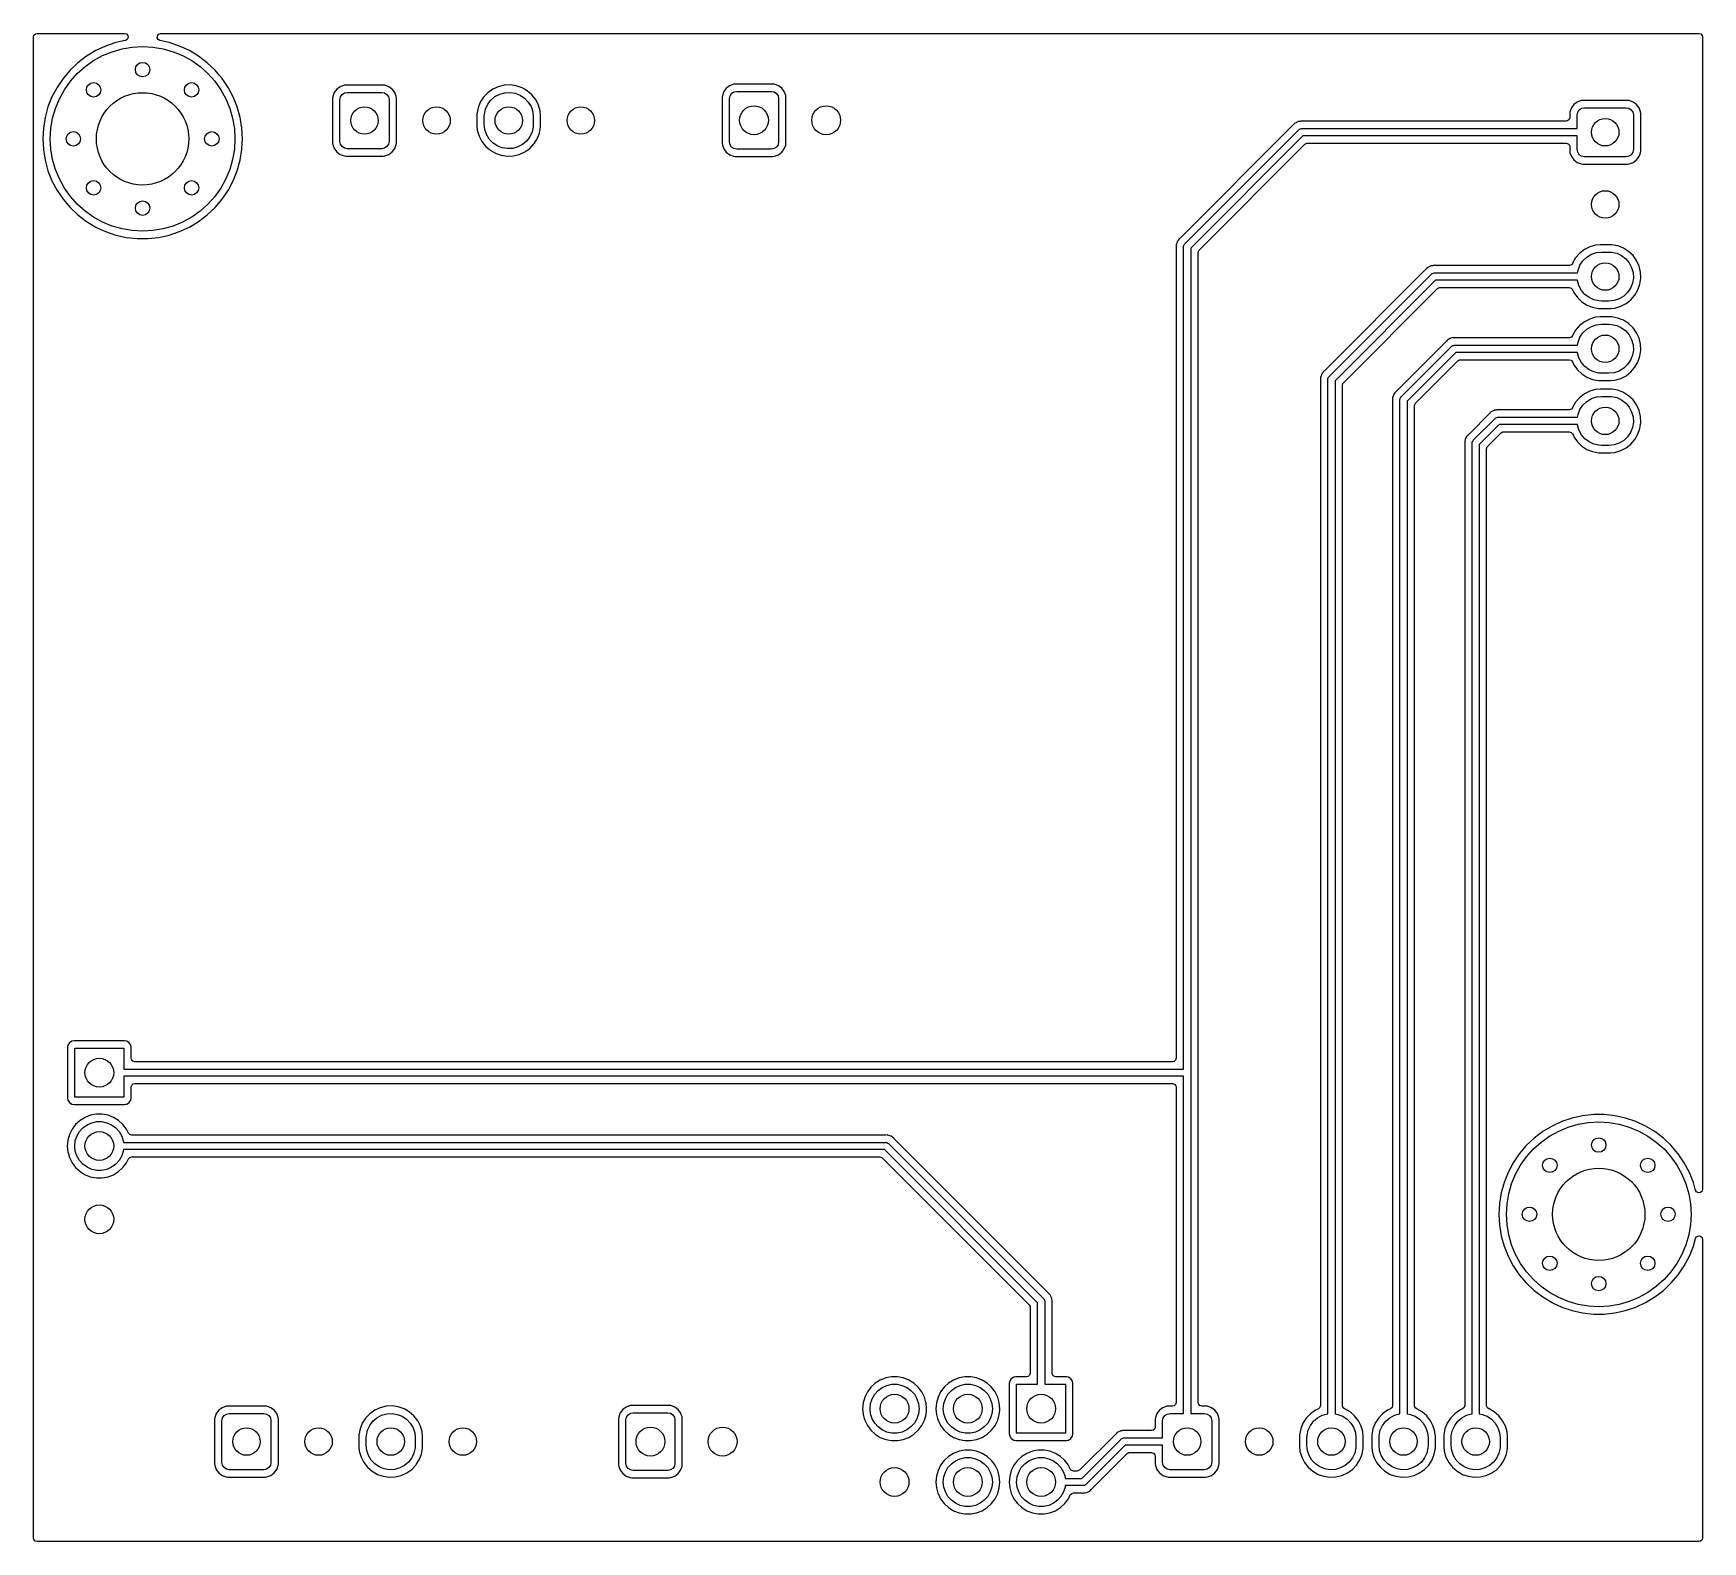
# Model space of a CAD drawing. Extents: x 69.8 to 127.7, y -88.2 to -35.9.
import ezdxf

# ---------------------------------------------------------------- set-up
doc = ezdxf.new("R2010")
doc.units = 0
doc.layers.add('BLACK', color=7, linetype='CONTINUOUS')

msp = doc.modelspace()

# ---------------------------------------------------------------- linework, layer by layer
at = {"layer": 'BLACK', "linetype": 'CONTINUOUS'}
for p, q in [((69.8155, -36.0615), (69.8355, -35.9934)), ((69.8155, -72.8151), (69.8155, -36.0615)), ((69.8355, -35.9934), (69.8892, -35.9469)), ((69.8892, -35.9469), (69.9415, -35.9355)), ((69.9415, -35.9355), (72.9698, -35.9355)), ((72.3195, -36.3751), (71.9795, -36.5324)), ((72.6745, -36.2555), (72.3195, -36.3751)), ((72.3195, -36.3751), (72.3195, -36.3751)), ((72.9969, -36.1846), (72.6745, -36.2555)), ((72.6745, -36.2555), (72.6745, -36.2555)), ((72.8879, -36.4692), (73.2417, -36.4091)), ((72.9698, -35.9355), (73.0379, -35.9555)), ((73.0053, -36.1824), (72.9969, -36.1846)), ((73.065, -36.144), (73.0053, -36.1824)), ((73.0379, -35.9555), (73.0844, -36.0092)), ((73.0945, -36.0794), (73.065, -36.144)), ((73.0844, -36.0092), (73.0945, -36.0794)), ((73.2417, -36.4091), (73.6, -36.389)), ((73.6, -36.389), (73.9583, -36.4091)), ((73.9583, -36.4091), (74.3121, -36.4692)), ((74.107, -36.088), (74.1122, -36.0172)), ((74.1409, -36.1504), (74.107, -36.088)), ((74.1122, -36.0172), (74.1549, -35.9604)), ((74.2031, -36.1846), (74.1409, -36.1504)), ((74.1549, -35.9604), (74.2215, -35.9358)), ((74.5255, -36.2555), (74.2031, -36.1846)), ((74.2215, -35.9358), (74.2302, -35.9355)), ((74.2302, -35.9355), (75.7849, -35.9355)), ((74.8805, -36.3751), (74.5255, -36.2555)), ((74.5255, -36.2555), (74.5255, -36.2555)), ((74.5255, -36.2555), (74.5255, -36.2555)), ((74.5255, -36.2555), (74.5255, -36.2555)), ((74.5255, -36.2555), (74.5255, -36.2555)), ((75.2205, -36.5324), (74.8805, -36.3751)), ((74.8805, -36.3751), (74.8805, -36.3751)), ((75.7849, -35.9355), (78.7849, -35.9355)), ((78.7849, -35.9355), (122.185, -35.9355)), ((122.185, -35.9355), (125.185, -35.9355)), ((125.185, -35.9355), (127.538, -35.9355)), ((127.538, -35.9355), (127.607, -35.9555)), ((127.607, -35.9555), (127.653, -36.0092)), ((127.653, -36.0092), (127.664, -36.0615)), ((127.664, -36.0615), (127.664, -75.9726)), ((71.3603, -36.9523), (71.0884, -37.2099)), ((71.6585, -36.7256), (71.3603, -36.9522)), ((71.3603, -36.9522), (71.3603, -36.9523)), ((71.6048, -37.0871), (71.8975, -36.8795)), ((71.9795, -36.5324), (71.6585, -36.7255)), ((71.6585, -36.7255), (71.6585, -36.7256)), ((71.8975, -36.8795), (72.2116, -36.7059)), ((71.9795, -36.5324), (71.9795, -36.5324)), ((72.2116, -36.7059), (72.5431, -36.5686)), ((72.5431, -36.5686), (72.8879, -36.4692)), ((74.3121, -36.4692), (74.6569, -36.5686)), ((74.6569, -36.5686), (74.9884, -36.7059)), ((74.9884, -36.7059), (75.3025, -36.8795)), ((75.5415, -36.7255), (75.2205, -36.5324)), ((75.2205, -36.5324), (75.2205, -36.5324)), ((75.3025, -36.8795), (75.5952, -37.0871)), ((75.5415, -36.7256), (75.5415, -36.7255)), ((75.8397, -36.9522), (75.5415, -36.7256)), ((75.8397, -36.9523), (75.8397, -36.9522)), ((76.1116, -37.2099), (75.8397, -36.9523)), ((70.8459, -37.4954), (70.6356, -37.8054)), ((71.0884, -37.2099), (70.8459, -37.4954)), ((70.8459, -37.4954), (70.8459, -37.4954)), ((70.8905, -37.8865), (71.0981, -37.5938)), ((71.0981, -37.5938), (71.3373, -37.3263)), ((71.3373, -37.3263), (71.6048, -37.0871)), ((75.5952, -37.0871), (75.8627, -37.3263)), ((75.8627, -37.3263), (76.1019, -37.5938)), ((76.1019, -37.5938), (76.3095, -37.8865)), ((76.2699, -37.3962), (76.1116, -37.2099)), ((76.3541, -37.4954), (76.2699, -37.3962)), ((76.5644, -37.8054), (76.3541, -37.4954)), ((70.4602, -38.1364), (70.3215, -38.4844)), ((70.6356, -37.8054), (70.4602, -38.1364)), ((70.4602, -38.1364), (70.4602, -38.1364)), ((70.6356, -37.8054), (70.6356, -37.8054)), ((70.6356, -37.8054), (70.6356, -37.8054)), ((70.7169, -38.2006), (70.8905, -37.8865)), ((76.3095, -37.8865), (76.4831, -38.2006)), ((76.7398, -38.1364), (76.5644, -37.8054)), ((76.8785, -38.4844), (76.7398, -38.1364)), ((80.192, -38.1217), (80.1855, -38.1817)), ((80.2427, -37.9857), (80.192, -38.1216)), ((80.192, -38.1216), (80.192, -38.1217)), ((80.3296, -37.8696), (80.2427, -37.9857)), ((80.4457, -37.7827), (80.3296, -37.8696)), ((80.44, -38.23), (80.459, -38.1343)), ((80.5817, -37.732), (80.4457, -37.7827)), ((80.459, -38.1343), (80.5132, -38.0532)), ((80.5132, -38.0532), (80.5943, -37.999)), ((80.6417, -37.7255), (80.5817, -37.732)), ((80.5817, -37.732), (80.5817, -37.732)), ((80.5943, -37.999), (80.69, -37.98)), ((80.6418, -37.7255), (80.6417, -37.7255)), ((81.9383, -37.7255), (80.6418, -37.7255)), ((80.69, -37.98), (81.89, -37.98)), ((81.89, -37.98), (81.9857, -37.999)), ((81.9683, -37.7287), (81.9383, -37.7255)), ((81.9983, -37.732), (81.9683, -37.7287)), ((81.9857, -37.999), (82.0668, -38.0532)), ((82.1343, -37.7827), (81.9983, -37.732)), ((81.9983, -37.732), (81.9983, -37.732)), ((81.9983, -37.732), (81.9983, -37.732)), ((82.0668, -38.0532), (82.121, -38.1343)), ((82.121, -38.1343), (82.14, -38.23)), ((82.2504, -37.8696), (82.1343, -37.7827)), ((82.1343, -37.7827), (82.1343, -37.7827)), ((82.1343, -37.7827), (82.1343, -37.7827)), ((82.3373, -37.9857), (82.2504, -37.8696)), ((82.388, -38.1217), (82.3373, -37.9857)), ((82.3945, -38.1817), (82.388, -38.1217)), ((85.4179, -38.1441), (85.3038, -38.3216)), ((85.5634, -37.9915), (85.4179, -38.1441)), ((85.7352, -37.8691), (85.5634, -37.9915)), ((85.5634, -37.9915), (85.5634, -37.9915)), ((85.6729, -38.2455), (85.813, -38.1265)), ((85.9271, -37.7815), (85.7352, -37.8691)), ((85.813, -38.1265), (85.9754, -38.0404)), ((86.1321, -37.7318), (85.9271, -37.7815)), ((85.9271, -37.7815), (85.9271, -37.7815)), ((85.9754, -38.0404), (86.1525, -37.9912)), ((86.3428, -37.7217), (86.1321, -37.7318)), ((86.1321, -37.7318), (86.1321, -37.7318)), ((86.1525, -37.9912), (86.336, -37.9812)), ((86.336, -37.9812), (86.5174, -38.011)), ((86.5516, -37.7518), (86.3428, -37.7217)), ((86.5174, -38.011), (86.6881, -38.079)), ((86.7509, -37.8207), (86.5516, -37.7518)), ((86.5516, -37.7518), (86.5516, -37.7518)), ((86.5516, -37.7518), (86.5516, -37.7518)), ((86.6881, -38.079), (86.8403, -38.1822)), ((86.8347, -37.8691), (86.7509, -37.8207)), ((86.9336, -37.9262), (86.8347, -37.8691)), ((87.093, -38.0643), (86.9336, -37.9262)), ((86.9336, -37.9262), (86.9336, -37.9262)), ((87.2234, -38.2301), (87.093, -38.0643)), ((87.093, -38.0643), (87.093, -38.0643)), ((87.093, -38.0643), (87.093, -38.0643)), ((87.093, -38.0643), (87.093, -38.0643)), ((87.093, -38.0643), (87.093, -38.0643)), ((93.692, -38.0867), (93.6855, -38.1467)), ((93.6855, -38.1467), (93.6855, -39.7432)), ((93.7427, -37.9507), (93.692, -38.0866)), ((93.692, -38.0866), (93.692, -38.0867)), ((93.8296, -37.8346), (93.7427, -37.9507)), ((93.9457, -37.7477), (93.8296, -37.8346)), ((93.94, -38.195), (93.959, -38.0993)), ((94.0817, -37.697), (93.9457, -37.7477)), ((93.959, -38.0993), (94.0132, -38.0182)), ((94.0132, -38.0182), (94.0943, -37.964)), ((94.1417, -37.6905), (94.0817, -37.697)), ((94.0817, -37.697), (94.0817, -37.697)), ((94.0943, -37.964), (94.19, -37.945)), ((94.1418, -37.6905), (94.1417, -37.6905)), ((95.4383, -37.6905), (94.1418, -37.6905)), ((94.19, -37.945), (95.39, -37.945)), ((95.39, -37.945), (95.4857, -37.964)), ((95.4683, -37.6937), (95.4383, -37.6905)), ((95.4983, -37.697), (95.4683, -37.6937)), ((95.4857, -37.964), (95.5668, -38.0182)), ((95.6343, -37.7477), (95.4983, -37.697)), ((95.4983, -37.697), (95.4983, -37.697)), ((95.4983, -37.697), (95.4983, -37.697)), ((95.5668, -38.0182), (95.621, -38.0993)), ((95.621, -38.0993), (95.64, -38.195)), ((95.7504, -37.8346), (95.6343, -37.7477)), ((95.6343, -37.7477), (95.6343, -37.7477)), ((95.6343, -37.7477), (95.6343, -37.7477)), ((95.8373, -37.9507), (95.7504, -37.8346)), ((95.888, -38.0867), (95.8373, -37.9507)), ((95.8945, -38.1467), (95.888, -38.0867)), ((95.8945, -39.7433), (95.8945, -38.1467)), ((70.3215, -38.4844), (70.2213, -38.8453)), ((70.4802, -38.8769), (70.5796, -38.5321)), ((70.5796, -38.5321), (70.7169, -38.2006)), ((76.4831, -38.2006), (76.6204, -38.5321)), ((76.6204, -38.5321), (76.7198, -38.8769)), ((76.9787, -38.8453), (76.8785, -38.4844)), ((80.1855, -38.1817), (80.1855, -39.7282)), ((80.44, -39.68), (80.44, -38.23)), ((82.14, -38.23), (82.14, -39.68)), ((82.3945, -39.1326), (82.3945, -38.1817)), ((85.2254, -38.5174), (85.1855, -38.7245)), ((85.1855, -38.7245), (85.1855, -39.1326)), ((85.2261, -38.5157), (85.2254, -38.5174)), ((85.3038, -38.3216), (85.2261, -38.5157)), ((85.3038, -38.3216), (85.3038, -38.3216)), ((85.44, -38.83), (85.445, -38.7381)), ((85.445, -38.7381), (85.4845, -38.5586)), ((85.4845, -38.5586), (85.5617, -38.3918)), ((85.5617, -38.3918), (85.6729, -38.2455)), ((86.8403, -38.1822), (86.9667, -38.3156)), ((86.9667, -38.3156), (87.0614, -38.4731)), ((87.0614, -38.4731), (87.1201, -38.6473)), ((87.1201, -38.6473), (87.14, -38.83)), ((87.32, -38.4176), (87.2234, -38.2301)), ((87.2234, -38.2301), (87.2234, -38.2301)), ((87.3795, -38.62), (87.32, -38.4176)), ((87.32, -38.4176), (87.32, -38.4176)), ((87.32, -38.4176), (87.32, -38.4176)), ((87.3945, -38.7774), (87.3795, -38.62)), ((87.3795, -38.62), (87.3795, -38.62)), ((87.3795, -38.62), (87.3795, -38.62)), ((93.94, -39.695), (93.94, -38.195)), ((95.64, -38.195), (95.64, -39.695)), ((123.067, -38.6517), (123.06, -38.7117)), ((123.06, -38.7117), (123.06, -38.8545)), ((123.118, -38.5157), (123.067, -38.6516)), ((123.067, -38.6516), (123.067, -38.6517)), ((123.205, -38.3996), (123.118, -38.5157)), ((123.321, -38.3127), (123.205, -38.3996)), ((123.315, -38.76), (123.334, -38.6643)), ((123.457, -38.262), (123.321, -38.3127)), ((123.334, -38.6643), (123.388, -38.5832)), ((123.388, -38.5832), (123.469, -38.529)), ((123.517, -38.2555), (123.457, -38.262)), ((123.457, -38.262), (123.457, -38.262)), ((123.469, -38.529), (123.565, -38.51)), ((125.063, -38.2555), (123.517, -38.2555)), ((123.517, -38.2555), (123.517, -38.2555)), ((123.565, -38.51), (125.015, -38.51)), ((125.015, -38.51), (125.111, -38.529)), ((125.093, -38.2587), (125.063, -38.2555)), ((125.123, -38.262), (125.093, -38.2587)), ((125.111, -38.529), (125.192, -38.5832)), ((125.259, -38.3127), (125.123, -38.262)), ((125.123, -38.262), (125.123, -38.262)), ((125.123, -38.262), (125.123, -38.262)), ((125.192, -38.5832), (125.246, -38.6643)), ((125.246, -38.6643), (125.265, -38.76)), ((125.375, -38.3996), (125.259, -38.3127)), ((125.259, -38.3127), (125.259, -38.3127)), ((125.259, -38.3127), (125.259, -38.3127)), ((125.462, -38.5157), (125.375, -38.3996)), ((125.513, -38.6517), (125.462, -38.5157)), ((125.519, -38.7117), (125.513, -38.6517)), ((125.519, -40.0083), (125.519, -38.7117)), ((70.1607, -39.215), (70.1404, -39.589)), ((70.2213, -38.8453), (70.1607, -39.215)), ((70.4, -39.589), (70.4201, -39.2307)), ((70.4201, -39.2307), (70.4802, -38.8769)), ((76.7198, -38.8769), (76.7799, -39.2307)), ((76.7799, -39.2307), (76.8, -39.589)), ((76.9914, -38.9226), (76.9787, -38.8453)), ((76.9787, -38.8453), (76.9787, -38.8453)), ((77.0393, -39.215), (76.9914, -38.9226)), ((77.0596, -39.589), (77.0393, -39.215)), ((82.3945, -39.7283), (82.3945, -39.1326)), ((85.1855, -39.1326), (85.2005, -39.29)), ((85.2005, -39.29), (85.2005, -39.29)), ((85.2005, -39.29), (85.26, -39.4924)), ((85.44, -39.08), (85.44, -38.83)), ((85.4599, -39.2627), (85.44, -39.08)), ((85.5186, -39.4369), (85.4599, -39.2627)), ((87.135, -39.1719), (87.0955, -39.3514)), ((87.14, -39.08), (87.135, -39.1719)), ((87.14, -38.83), (87.14, -39.08)), ((87.3546, -39.3926), (87.3945, -39.1855)), ((87.3945, -39.1855), (87.3945, -38.7774)), ((87.3945, -38.7774), (87.3945, -38.7774)), ((113.486, -39.0972), (109.569, -43.0146)), ((109.712, -43.2316), (113.672, -39.2716)), ((113.524, -39.0564), (113.486, -39.0972)), ((113.53, -39.0515), (113.524, -39.0564)), ((113.536, -39.0469), (113.53, -39.0515)), ((113.574, -39.0285), (113.536, -39.0469)), ((113.586, -39.0225), (113.574, -39.0285)), ((113.601, -39.0146), (113.586, -39.0225)), ((113.635, -38.9961), (113.601, -39.0146)), ((113.643, -38.9935), (113.635, -38.9961)), ((113.65, -38.9912), (113.643, -38.9935)), ((113.701, -38.985), (113.65, -38.9912)), ((113.672, -39.2716), (113.689, -39.2582)), ((113.689, -39.2582), (113.692, -39.2548)), ((113.692, -39.2548), (113.695, -39.2541)), ((113.695, -39.2541), (113.7, -39.2503)), ((113.7, -39.2503), (113.73, -39.2437)), ((113.705, -38.9844), (113.701, -38.985)), ((113.717, -38.9824), (113.705, -38.9844)), ((113.729, -38.9805), (113.717, -38.9824)), ((113.733, -38.9805), (113.729, -38.9805)), ((113.73, -39.2437), (113.76, -39.235)), ((113.74, -38.98), (113.733, -38.9805)), ((113.753, -38.9785), (113.74, -38.98)), ((113.776, -38.9756), (113.753, -38.9785)), ((113.76, -39.235), (123.315, -39.235)), ((113.787, -38.9778), (113.776, -38.9756)), ((113.812, -38.9805), (113.787, -38.9778)), ((122.934, -38.9805), (113.812, -38.9805)), ((122.987, -38.9691), (122.934, -38.9805)), ((123.04, -38.9226), (122.987, -38.9691)), ((123.06, -38.8545), (123.04, -38.9226)), ((123.315, -39.235), (123.315, -38.76)), ((125.265, -38.76), (125.265, -39.96)), ((70.1404, -39.589), (70.1404, -39.589)), ((70.1404, -39.589), (70.1607, -39.963)), ((70.4201, -39.9473), (70.4, -39.589)), ((76.8, -39.589), (76.7799, -39.9473)), ((77.0393, -39.963), (77.052, -39.7282)), ((77.052, -39.7282), (77.0596, -39.589)), ((80.1855, -39.7282), (80.1855, -39.7283)), ((80.1855, -39.7283), (80.192, -39.7883)), ((80.192, -39.7883), (80.192, -39.7883)), ((80.192, -39.7883), (80.2427, -39.9243)), ((80.459, -39.7757), (80.44, -39.68)), ((80.5132, -39.8568), (80.459, -39.7757)), ((80.5943, -39.911), (80.5132, -39.8568)), ((80.69, -39.93), (80.5943, -39.911)), ((81.9857, -39.911), (81.89, -39.93)), ((82.0668, -39.8568), (81.9857, -39.911)), ((82.121, -39.7757), (82.0668, -39.8568)), ((82.14, -39.68), (82.121, -39.7757)), ((82.3373, -39.9243), (82.388, -39.7883)), ((82.388, -39.7883), (82.3945, -39.7283)), ((85.26, -39.4924), (85.3566, -39.6799)), ((85.3566, -39.6799), (85.3566, -39.6799)), ((85.3566, -39.6799), (85.487, -39.8457)), ((85.487, -39.8457), (85.487, -39.8457)), ((85.487, -39.8457), (85.6225, -39.963)), ((85.6133, -39.5944), (85.5186, -39.4369)), ((85.7397, -39.7278), (85.6133, -39.5944)), ((85.8919, -39.831), (85.7397, -39.7278)), ((86.0626, -39.899), (85.8919, -39.831)), ((86.244, -39.9288), (86.0626, -39.899)), ((86.6046, -39.8696), (86.4275, -39.9188)), ((86.767, -39.7835), (86.6046, -39.8696)), ((86.9071, -39.6645), (86.767, -39.7835)), ((87.0183, -39.5182), (86.9071, -39.6645)), ((87.0166, -39.9185), (87.1621, -39.7659)), ((87.0955, -39.3514), (87.0183, -39.5182)), ((87.1621, -39.7659), (87.1767, -39.7432)), ((87.1767, -39.7432), (87.2762, -39.5884)), ((87.2762, -39.5884), (87.3546, -39.3926)), ((93.6855, -39.7432), (93.6855, -39.7433)), ((93.6855, -39.7433), (93.692, -39.8033)), ((93.692, -39.8033), (93.692, -39.8033)), ((93.692, -39.8033), (93.7427, -39.9393)), ((93.959, -39.7907), (93.94, -39.695)), ((94.0132, -39.8718), (93.959, -39.7907)), ((94.0943, -39.926), (94.0132, -39.8718)), ((95.5668, -39.8718), (95.4857, -39.926)), ((95.621, -39.7907), (95.5668, -39.8718)), ((95.64, -39.695), (95.621, -39.7907)), ((95.8373, -39.9393), (95.888, -39.8033)), ((95.888, -39.8033), (95.8945, -39.7433)), ((113.812, -39.485), (109.925, -43.3718)), ((110.216, -43.4403), (113.88, -39.7764)), ((123.315, -39.485), (113.812, -39.485)), ((113.88, -39.7764), (113.943, -39.7424)), ((113.943, -39.7424), (113.969, -39.7395)), ((113.969, -39.7395), (122.935, -39.7395)), ((122.935, -39.7395), (123.003, -39.7595)), ((123.003, -39.7595), (123.049, -39.8132)), ((123.049, -39.8132), (123.061, -39.8655)), ((123.061, -39.8655), (123.061, -40.0082)), ((123.315, -39.96), (123.315, -39.485)), ((70.1607, -39.963), (70.2213, -40.3327)), ((70.2213, -40.3327), (70.3215, -40.6936)), ((70.4802, -40.3011), (70.4201, -39.9473)), ((70.5796, -40.6459), (70.4802, -40.3011)), ((76.7198, -40.3011), (76.6204, -40.6459)), ((76.7799, -39.9473), (76.7198, -40.3011)), ((76.8785, -40.6936), (76.9787, -40.3327)), ((76.9787, -40.3327), (77.0393, -39.963)), ((80.2427, -39.9243), (80.2427, -39.9243)), ((80.2427, -39.9243), (80.3296, -40.0404)), ((80.3296, -40.0404), (80.4457, -40.1273)), ((80.4457, -40.1273), (80.5817, -40.178)), ((80.5817, -40.178), (80.6417, -40.1845)), ((80.6417, -40.1845), (81.9383, -40.1845)), ((81.89, -39.93), (80.69, -39.93)), ((81.9383, -40.1845), (81.9983, -40.178)), ((81.9983, -40.178), (82.1343, -40.1273)), ((82.1343, -40.1273), (82.2504, -40.0404)), ((82.2504, -40.0404), (82.3373, -39.9243)), ((85.6225, -39.963), (85.6464, -39.9838)), ((85.6464, -39.9838), (85.8291, -40.0893)), ((85.8291, -40.0893), (86.0284, -40.1582)), ((86.0284, -40.1582), (86.0284, -40.1582)), ((86.0284, -40.1582), (86.0284, -40.1582)), ((86.0284, -40.1582), (86.2372, -40.1883)), ((86.2372, -40.1883), (86.4479, -40.1782)), ((86.2372, -40.1883), (86.2372, -40.1883)), ((86.2372, -40.1883), (86.2372, -40.1883)), ((86.4275, -39.9188), (86.244, -39.9288)), ((86.4479, -40.1782), (86.6529, -40.1285)), ((86.6529, -40.1285), (86.8448, -40.0409)), ((86.8448, -40.0409), (87.0166, -39.9185)), ((93.7427, -39.9393), (93.7645, -39.9685)), ((93.7645, -39.9685), (93.8296, -40.0554)), ((93.8296, -40.0554), (93.9457, -40.1423)), ((93.9457, -40.1423), (94.0817, -40.193)), ((94.0817, -40.193), (94.1417, -40.1995)), ((94.19, -39.945), (94.0943, -39.926)), ((94.1417, -40.1995), (95.4383, -40.1995)), ((95.39, -39.945), (94.19, -39.945)), ((95.4857, -39.926), (95.39, -39.945)), ((95.4383, -40.1995), (95.4983, -40.193)), ((95.4983, -40.193), (95.6343, -40.1423)), ((95.6343, -40.1423), (95.7504, -40.0554)), ((95.7504, -40.0554), (95.8373, -39.9393)), ((123.061, -40.0082), (123.061, -40.0083)), ((123.061, -40.0083), (123.067, -40.0683)), ((123.067, -40.0683), (123.067, -40.0683)), ((123.067, -40.0683), (123.118, -40.2043)), ((123.118, -40.2043), (123.118, -40.2043)), ((123.118, -40.2043), (123.205, -40.3204)), ((123.205, -40.3204), (123.321, -40.4073)), ((123.334, -40.0557), (123.315, -39.96)), ((123.321, -40.4073), (123.457, -40.458)), ((123.388, -40.1368), (123.334, -40.0557)), ((123.469, -40.191), (123.388, -40.1368)), ((123.457, -40.458), (123.517, -40.4645)), ((123.565, -40.21), (123.469, -40.191)), ((123.517, -40.4645), (125.063, -40.4645)), ((125.015, -40.21), (123.565, -40.21)), ((125.111, -40.191), (125.015, -40.21)), ((125.063, -40.4645), (125.123, -40.458)), ((125.192, -40.1368), (125.111, -40.191)), ((125.123, -40.458), (125.259, -40.4073)), ((125.246, -40.0557), (125.192, -40.1368)), ((125.265, -39.96), (125.246, -40.0557)), ((125.259, -40.4073), (125.375, -40.3204)), ((125.375, -40.3204), (125.462, -40.2043)), ((125.462, -40.2043), (125.513, -40.0683)), ((125.513, -40.0683), (125.519, -40.0083)), ((70.3215, -40.6936), (70.4602, -41.0416)), ((70.4602, -41.0416), (70.6356, -41.3726)), ((70.7169, -40.9774), (70.5796, -40.6459)), ((70.8905, -41.2915), (70.7169, -40.9774)), ((76.4831, -40.9774), (76.3095, -41.2915)), ((76.6204, -40.6459), (76.4831, -40.9774)), ((76.5644, -41.3726), (76.7398, -41.0416)), ((76.7398, -41.0416), (76.8785, -40.6936)), ((70.6356, -41.3726), (70.8459, -41.6826)), ((71.0981, -41.5842), (70.8905, -41.2915)), ((71.3373, -41.8517), (71.0981, -41.5842)), ((76.1019, -41.5842), (75.8627, -41.8517)), ((76.3095, -41.2915), (76.1019, -41.5842)), ((76.3541, -41.6826), (76.5644, -41.3726)), ((70.8459, -41.6826), (70.8459, -41.6826)), ((70.8459, -41.6826), (71.0884, -41.9681)), ((71.0884, -41.9681), (71.3603, -42.2257)), ((71.6048, -42.0909), (71.3373, -41.8517)), ((71.3603, -42.2257), (71.3603, -42.2258)), ((71.3603, -42.2258), (71.6585, -42.4525)), ((71.8975, -42.2985), (71.6048, -42.0909)), ((75.5952, -42.0909), (75.3025, -42.2985)), ((75.5415, -42.4525), (75.8397, -42.2258)), ((75.8627, -41.8517), (75.5952, -42.0909)), ((75.8397, -42.2258), (76.1116, -41.9681)), ((76.1116, -41.9681), (76.3541, -41.6826)), ((71.6585, -42.4525), (71.9795, -42.6456)), ((72.2116, -42.4721), (71.8975, -42.2985)), ((71.9795, -42.6456), (72.1026, -42.7025)), ((72.1026, -42.7025), (72.3195, -42.8029)), ((72.5431, -42.6094), (72.2116, -42.4721)), ((72.3195, -42.8029), (72.3195, -42.8029)), ((72.3195, -42.8029), (72.6745, -42.9225)), ((72.8879, -42.7088), (72.5431, -42.6094)), ((73.2417, -42.7689), (72.8879, -42.7088)), ((73.6, -42.789), (73.2417, -42.7689)), ((73.9583, -42.7689), (73.6, -42.789)), ((74.3121, -42.7088), (73.9583, -42.7689)), ((74.6569, -42.6094), (74.3121, -42.7088)), ((74.5255, -42.9225), (74.8805, -42.8029)), ((74.9884, -42.4721), (74.6569, -42.6094)), ((74.8805, -42.8029), (75.2205, -42.6456)), ((75.3025, -42.2985), (74.9884, -42.4721)), ((75.2205, -42.6456), (75.5415, -42.4525)), ((72.6745, -42.9225), (73.0403, -43.003)), ((73.0403, -43.003), (73.4127, -43.0435)), ((73.4127, -43.0435), (73.4127, -43.0435)), ((73.4127, -43.0435), (73.7873, -43.0435)), ((73.7873, -43.0435), (74.1597, -43.003)), ((73.7873, -43.0435), (73.7873, -43.0435)), ((74.1597, -43.003), (74.5255, -42.9225)), ((109.419, -43.2645), (109.418, -43.2724)), ((109.418, -43.2724), (109.42, -43.3278)), ((109.42, -43.2567), (109.419, -43.2645)), ((109.439, -43.2042), (109.42, -43.2567)), ((109.42, -43.3278), (109.42, -71.4345)), ((109.454, -43.151), (109.439, -43.2042)), ((109.458, -43.1439), (109.454, -43.151)), ((109.462, -43.1369), (109.458, -43.1439)), ((109.496, -43.0931), (109.462, -43.1369)), ((109.509, -43.0739), (109.496, -43.0931)), ((109.511, -43.072), (109.509, -43.0739)), ((109.512, -43.0711), (109.511, -43.072)), ((109.517, -43.0652), (109.512, -43.0711)), ((109.539, -43.0369), (109.517, -43.0652)), ((109.549, -43.031), (109.539, -43.0369)), ((109.539, -43.0369), (109.539, -43.0369)), ((109.569, -43.0146), (109.549, -43.031)), ((109.675, -43.32), (109.678, -43.2979)), ((109.675, -71.815), (109.675, -43.32)), ((109.678, -43.2934), (109.679, -43.291)), ((109.678, -43.2979), (109.678, -43.2934)), ((109.679, -43.291), (109.68, -43.2848)), ((109.68, -43.2848), (109.697, -43.2588)), ((109.697, -43.2588), (109.712, -43.2316)), ((109.925, -43.3718), (109.925, -71.92)), ((123.753, -43.33), (123.565, -43.4266)), ((123.955, -43.2705), (123.753, -43.33)), ((124.112, -43.2555), (123.955, -43.2705)), ((123.955, -43.2705), (123.955, -43.2705)), ((124.52, -43.2555), (124.112, -43.2555)), ((124.112, -43.2555), (124.112, -43.2555)), ((124.728, -43.2954), (124.52, -43.2555)), ((124.52, -43.2555), (124.52, -43.2555)), ((124.814, -43.33), (124.728, -43.2954)), ((124.728, -43.2954), (124.728, -43.2954)), ((124.728, -43.2954), (124.728, -43.2954)), ((124.923, -43.3738), (124.814, -43.33)), ((125.101, -43.4879), (124.923, -43.3738)), ((110.179, -43.5294), (110.2, -43.4613)), ((110.179, -71.9122), (110.179, -43.5294)), ((110.2, -43.4613), (110.216, -43.4403)), ((123.116, -43.9535), (123.05, -43.9799)), ((123.151, -43.9036), (123.116, -43.9535)), ((123.153, -43.9045), (123.151, -43.9036)), ((123.156, -43.8991), (123.153, -43.9045)), ((123.261, -43.7164), (123.156, -43.8991)), ((123.399, -43.557), (123.261, -43.7164)), ((123.261, -43.7164), (123.261, -43.7164)), ((123.346, -44.1326), (123.414, -43.9619)), ((123.565, -43.4266), (123.399, -43.557)), ((123.399, -43.557), (123.399, -43.557)), ((123.414, -43.9619), (123.517, -43.8097)), ((123.517, -43.8097), (123.651, -43.6833)), ((123.565, -43.4266), (123.565, -43.4266)), ((123.651, -43.6833), (123.808, -43.5886)), ((123.808, -43.5886), (123.982, -43.5299)), ((123.982, -43.5299), (124.165, -43.51)), ((124.165, -43.51), (124.415, -43.51)), ((124.415, -43.51), (124.507, -43.515)), ((124.507, -43.515), (124.686, -43.5545)), ((124.686, -43.5545), (124.853, -43.6317)), ((124.853, -43.6317), (125, -43.7429)), ((125, -43.7429), (125.119, -43.883)), ((125.254, -43.6334), (125.101, -43.4879)), ((125.101, -43.4879), (125.101, -43.4879)), ((125.101, -43.4879), (125.101, -43.4879)), ((125.119, -43.883), (125.205, -44.0454)), ((125.376, -43.8052), (125.254, -43.6334)), ((125.464, -43.9971), (125.376, -43.8052)), ((118.086, -44.0972), (114.569, -47.6146)), ((114.712, -47.8316), (118.272, -44.2716)), ((118.412, -44.485), (114.925, -47.9718)), ((118.124, -44.0564), (118.086, -44.0972)), ((118.13, -44.0515), (118.124, -44.0564)), ((118.136, -44.0469), (118.13, -44.0515)), ((118.186, -44.0225), (118.136, -44.0469)), ((118.235, -43.9961), (118.186, -44.0225)), ((118.243, -43.9935), (118.235, -43.9961)), ((118.25, -43.9912), (118.243, -43.9935)), ((118.305, -43.9844), (118.25, -43.9912)), ((118.272, -44.2716), (118.289, -44.2582)), ((118.289, -44.2582), (118.292, -44.2548)), ((118.292, -44.2548), (118.295, -44.2541)), ((118.295, -44.2541), (118.3, -44.2503)), ((118.3, -44.2503), (118.33, -44.2437)), ((118.329, -43.9805), (118.305, -43.9844)), ((118.333, -43.9805), (118.329, -43.9805)), ((118.33, -44.2437), (118.36, -44.235)), ((118.34, -43.98), (118.333, -43.9805)), ((118.354, -43.9783), (118.34, -43.98)), ((118.376, -43.9756), (118.354, -43.9783)), ((118.36, -44.235), (123.329, -44.235)), ((118.384, -43.9772), (118.376, -43.9756)), ((118.387, -43.9778), (118.384, -43.9772)), ((118.412, -43.9805), (118.387, -43.9778)), ((123.038, -43.9805), (118.412, -43.9805)), ((123.326, -44.485), (118.412, -44.485)), ((123.05, -43.9799), (123.038, -43.9805)), ((123.326, -44.4975), (123.326, -44.485)), ((123.375, -44.6746), (123.326, -44.4975)), ((123.329, -44.235), (123.346, -44.1326)), ((125.205, -44.0454), (125.254, -44.2225)), ((125.264, -44.406), (125.234, -44.5874)), ((125.254, -44.2225), (125.264, -44.406)), ((125.513, -44.2021), (125.464, -43.9971)), ((125.493, -44.6216), (125.523, -44.4128)), ((125.523, -44.4128), (125.513, -44.2021)), ((115.216, -48.0403), (118.48, -44.7764)), ((118.48, -44.7764), (118.543, -44.7424)), ((118.543, -44.7424), (118.569, -44.7395)), ((118.569, -44.7395), (123.043, -44.7395)), ((123.043, -44.7395), (123.111, -44.7595)), ((123.111, -44.7595), (123.158, -44.8132)), ((123.158, -44.8132), (123.192, -44.8888)), ((123.192, -44.8888), (123.204, -44.9148)), ((123.204, -44.9148), (123.326, -45.0866)), ((123.326, -45.0866), (123.479, -45.2321)), ((123.461, -44.837), (123.375, -44.6746)), ((123.58, -44.9771), (123.461, -44.837)), ((123.727, -45.0883), (123.58, -44.9771)), ((123.894, -45.1655), (123.727, -45.0883)), ((124.929, -45.0367), (124.772, -45.1314)), ((125.063, -44.9103), (124.929, -45.0367)), ((125.166, -44.7581), (125.063, -44.9103)), ((125.234, -44.5874), (125.166, -44.7581)), ((125.181, -45.163), (125.319, -45.0036)), ((125.319, -45.0036), (125.424, -44.8209)), ((125.424, -44.8209), (125.493, -44.6216)), ((123.479, -45.2321), (123.479, -45.2321)), ((123.479, -45.2321), (123.479, -45.2321)), ((123.479, -45.2321), (123.574, -45.2934)), ((123.574, -45.2934), (123.657, -45.3462)), ((123.657, -45.3462), (123.852, -45.4246)), ((123.852, -45.4246), (124.06, -45.4645)), ((124.073, -45.205), (123.894, -45.1655)), ((124.06, -45.4645), (124.06, -45.4645)), ((124.06, -45.4645), (124.468, -45.4645)), ((124.165, -45.21), (124.073, -45.205)), ((124.415, -45.21), (124.165, -45.21)), ((124.598, -45.1901), (124.415, -45.21)), ((124.468, -45.4645), (124.625, -45.4495)), ((124.468, -45.4645), (124.468, -45.4645)), ((124.772, -45.1314), (124.598, -45.1901)), ((124.625, -45.4495), (124.827, -45.39)), ((124.625, -45.4495), (124.625, -45.4495)), ((124.625, -45.4495), (124.625, -45.4495)), ((124.827, -45.39), (125.015, -45.2934)), ((125.015, -45.2934), (125.181, -45.163)), ((123.261, -46.2164), (123.156, -46.3991)), ((123.399, -46.057), (123.261, -46.2164)), ((123.261, -46.2164), (123.261, -46.2164)), ((123.565, -45.9266), (123.399, -46.057)), ((123.399, -46.057), (123.399, -46.057)), ((123.517, -46.3097), (123.651, -46.1833)), ((123.753, -45.83), (123.565, -45.9266)), ((123.565, -45.9266), (123.565, -45.9266)), ((123.651, -46.1833), (123.808, -46.0886)), ((123.955, -45.7705), (123.753, -45.83)), ((123.808, -46.0886), (123.982, -46.0299)), ((124.112, -45.7555), (123.955, -45.7705)), ((123.955, -45.7705), (123.955, -45.7705)), ((123.982, -46.0299), (124.165, -46.01)), ((124.52, -45.7555), (124.112, -45.7555)), ((124.112, -45.7555), (124.112, -45.7555)), ((124.165, -46.01), (124.415, -46.01)), ((124.415, -46.01), (124.507, -46.015)), ((124.507, -46.015), (124.686, -46.0545)), ((124.728, -45.7954), (124.52, -45.7555)), ((124.52, -45.7555), (124.52, -45.7555)), ((124.686, -46.0545), (124.853, -46.1317)), ((124.814, -45.83), (124.728, -45.7954)), ((124.728, -45.7954), (124.728, -45.7954)), ((124.728, -45.7954), (124.728, -45.7954)), ((124.923, -45.8738), (124.814, -45.83)), ((124.853, -46.1317), (125, -46.2429)), ((125.101, -45.9879), (124.923, -45.8738)), ((125, -46.2429), (125.119, -46.383)), ((125.254, -46.1334), (125.101, -45.9879)), ((125.101, -45.9879), (125.101, -45.9879)), ((125.101, -45.9879), (125.101, -45.9879)), ((125.376, -46.3052), (125.254, -46.1334)), ((118.786, -46.5972), (117.069, -48.3146)), ((117.212, -48.5316), (118.972, -46.7716)), ((118.824, -46.5564), (118.786, -46.5972)), ((118.83, -46.5515), (118.824, -46.5564)), ((118.836, -46.5469), (118.83, -46.5515)), ((118.874, -46.5285), (118.836, -46.5469)), ((118.886, -46.5225), (118.874, -46.5285)), ((118.901, -46.5146), (118.886, -46.5225)), ((118.935, -46.4961), (118.901, -46.5146)), ((118.943, -46.4935), (118.935, -46.4961)), ((118.95, -46.4912), (118.943, -46.4935)), ((119.001, -46.485), (118.95, -46.4912)), ((118.972, -46.7716), (118.989, -46.7582)), ((118.989, -46.7582), (118.992, -46.7548)), ((118.992, -46.7548), (118.995, -46.7541)), ((118.995, -46.7541), (119, -46.7503)), ((119, -46.7503), (119.03, -46.7437)), ((119.005, -46.4844), (119.001, -46.485)), ((119.017, -46.4824), (119.005, -46.4844)), ((119.029, -46.4805), (119.017, -46.4824)), ((119.033, -46.4805), (119.029, -46.4805)), ((119.03, -46.7437), (119.06, -46.735)), ((119.04, -46.48), (119.033, -46.4805)), ((119.053, -46.4785), (119.04, -46.48)), ((119.076, -46.4756), (119.053, -46.4785)), ((119.06, -46.735), (123.329, -46.735)), ((119.087, -46.4778), (119.076, -46.4756)), ((119.112, -46.4805), (119.087, -46.4778)), ((123.038, -46.4805), (119.112, -46.4805)), ((123.05, -46.4799), (123.038, -46.4805)), ((123.116, -46.4535), (123.05, -46.4799)), ((123.151, -46.4036), (123.116, -46.4535)), ((123.153, -46.4045), (123.151, -46.4036)), ((123.156, -46.3991), (123.153, -46.4045)), ((123.329, -46.735), (123.346, -46.6326)), ((123.346, -46.6326), (123.414, -46.4619)), ((123.414, -46.4619), (123.517, -46.3097)), ((125.119, -46.383), (125.205, -46.5454)), ((125.205, -46.5454), (125.254, -46.7225)), ((125.254, -46.7225), (125.264, -46.906)), ((125.464, -46.4971), (125.376, -46.3052)), ((125.513, -46.7021), (125.464, -46.4971)), ((125.523, -46.9128), (125.513, -46.7021)), ((119.112, -46.985), (117.425, -48.6718)), ((117.716, -48.7403), (119.18, -47.2764)), ((123.326, -46.985), (119.112, -46.985)), ((119.18, -47.2764), (119.243, -47.2424)), ((119.243, -47.2424), (119.269, -47.2395)), ((119.269, -47.2395), (123.043, -47.2395)), ((123.043, -47.2395), (123.111, -47.2595)), ((123.111, -47.2595), (123.158, -47.3132)), ((123.158, -47.3132), (123.192, -47.3888)), ((123.192, -47.3888), (123.204, -47.4148)), ((123.204, -47.4148), (123.326, -47.5866)), ((123.326, -46.9975), (123.326, -46.985)), ((123.375, -47.1746), (123.326, -46.9975)), ((123.461, -47.337), (123.375, -47.1746)), ((123.58, -47.4771), (123.461, -47.337)), ((125.063, -47.4103), (124.929, -47.5367)), ((125.166, -47.2581), (125.063, -47.4103)), ((125.234, -47.0874), (125.166, -47.2581)), ((125.264, -46.906), (125.234, -47.0874)), ((125.319, -47.5036), (125.424, -47.3209)), ((125.424, -47.3209), (125.493, -47.1216)), ((125.493, -47.1216), (125.523, -46.9128)), ((114.419, -47.8645), (114.418, -47.8724)), ((114.418, -47.8724), (114.42, -47.9278)), ((114.42, -47.8567), (114.419, -47.8645)), ((114.439, -47.8042), (114.42, -47.8567)), ((114.42, -47.9278), (114.42, -83.4731)), ((114.454, -47.751), (114.439, -47.8042)), ((114.458, -47.7439), (114.454, -47.751)), ((114.462, -47.7369), (114.458, -47.7439)), ((114.496, -47.6931), (114.462, -47.7369)), ((114.509, -47.6739), (114.496, -47.6931)), ((114.511, -47.672), (114.509, -47.6739)), ((114.512, -47.6711), (114.511, -47.672)), ((114.517, -47.6652), (114.512, -47.6711)), ((114.539, -47.6369), (114.517, -47.6652)), ((114.549, -47.631), (114.539, -47.6369)), ((114.539, -47.6369), (114.539, -47.6369)), ((114.569, -47.6146), (114.549, -47.631)), ((114.675, -47.92), (114.678, -47.8979)), ((114.675, -83.7555), (114.675, -47.92)), ((114.678, -47.8934), (114.679, -47.891)), ((114.678, -47.8979), (114.678, -47.8934)), ((114.679, -47.891), (114.68, -47.8848)), ((114.68, -47.8848), (114.697, -47.8588)), ((114.697, -47.8588), (114.712, -47.8316)), ((114.925, -47.9718), (114.925, -83.7592)), ((123.326, -47.5866), (123.479, -47.7321)), ((123.479, -47.7321), (123.479, -47.7321)), ((123.479, -47.7321), (123.479, -47.7321)), ((123.479, -47.7321), (123.509, -47.751)), ((123.509, -47.751), (123.657, -47.8462)), ((123.727, -47.5883), (123.58, -47.4771)), ((123.657, -47.8462), (123.852, -47.9246)), ((123.894, -47.6655), (123.727, -47.5883)), ((123.852, -47.9246), (124.06, -47.9645)), ((124.073, -47.705), (123.894, -47.6655)), ((124.06, -47.9645), (124.06, -47.9645)), ((124.06, -47.9645), (124.468, -47.9645)), ((124.165, -47.71), (124.073, -47.705)), ((124.415, -47.71), (124.165, -47.71)), ((124.598, -47.6901), (124.415, -47.71)), ((124.468, -47.9645), (124.625, -47.9495)), ((124.468, -47.9645), (124.468, -47.9645)), ((124.772, -47.6314), (124.598, -47.6901)), ((124.625, -47.9495), (124.827, -47.89)), ((124.625, -47.9495), (124.625, -47.9495)), ((124.625, -47.9495), (124.625, -47.9495)), ((124.929, -47.5367), (124.772, -47.6314)), ((124.827, -47.89), (125.015, -47.7934)), ((125.015, -47.7934), (125.181, -47.663)), ((125.181, -47.663), (125.319, -47.5036)), ((115.179, -48.1294), (115.2, -48.0613)), ((115.179, -83.4678), (115.179, -48.1294)), ((115.2, -48.0613), (115.216, -48.0403)), ((116.919, -48.5645), (116.918, -48.5724)), ((116.918, -48.5724), (116.92, -48.6278)), ((116.92, -48.5567), (116.919, -48.5645)), ((116.939, -48.5042), (116.92, -48.5567)), ((116.954, -48.451), (116.939, -48.5042)), ((116.958, -48.4439), (116.954, -48.451)), ((116.962, -48.4369), (116.958, -48.4439)), ((116.996, -48.3931), (116.962, -48.4369)), ((117.009, -48.3739), (116.996, -48.3931)), ((117.011, -48.372), (117.009, -48.3739)), ((117.012, -48.3711), (117.011, -48.372)), ((117.017, -48.3652), (117.012, -48.3711)), ((117.039, -48.3369), (117.017, -48.3652)), ((117.049, -48.331), (117.039, -48.3369)), ((117.039, -48.3369), (117.039, -48.3369)), ((117.069, -48.3146), (117.049, -48.331)), ((117.178, -48.5934), (117.179, -48.591)), ((117.179, -48.591), (117.18, -48.5848)), ((117.18, -48.5848), (117.197, -48.5588)), ((117.197, -48.5588), (117.212, -48.5316)), ((123.399, -48.557), (123.261, -48.7164)), ((123.565, -48.4266), (123.399, -48.557)), ((123.399, -48.557), (123.399, -48.557)), ((123.753, -48.33), (123.565, -48.4266)), ((123.565, -48.4266), (123.565, -48.4266)), ((123.651, -48.6833), (123.808, -48.5886)), ((123.955, -48.2705), (123.753, -48.33)), ((123.808, -48.5886), (123.982, -48.5299)), ((124.112, -48.2555), (123.955, -48.2705)), ((123.955, -48.2705), (123.955, -48.2705)), ((123.982, -48.5299), (124.165, -48.51)), ((124.52, -48.2555), (124.112, -48.2555)), ((124.112, -48.2555), (124.112, -48.2555)), ((124.165, -48.51), (124.415, -48.51)), ((124.415, -48.51), (124.507, -48.515)), ((124.507, -48.515), (124.686, -48.5545)), ((124.728, -48.2954), (124.52, -48.2555)), ((124.52, -48.2555), (124.52, -48.2555)), ((124.686, -48.5545), (124.853, -48.6317)), ((124.902, -48.3652), (124.728, -48.2954)), ((124.728, -48.2954), (124.728, -48.2954)), ((124.728, -48.2954), (124.728, -48.2954)), ((124.923, -48.3738), (124.902, -48.3652)), ((125.101, -48.4879), (124.923, -48.3738)), ((125.254, -48.6334), (125.101, -48.4879)), ((125.101, -48.4879), (125.101, -48.4879)), ((125.101, -48.4879), (125.101, -48.4879)), ((116.92, -48.6278), (116.92, -83.4731)), ((117.175, -48.62), (117.178, -48.5979)), ((117.175, -83.7555), (117.175, -48.62)), ((117.178, -48.5979), (117.178, -48.5934)), ((117.425, -48.6718), (117.425, -83.7592)), ((117.679, -48.8294), (117.7, -48.7613)), ((117.679, -83.4678), (117.679, -48.8294)), ((117.7, -48.7613), (117.716, -48.7403)), ((120.286, -49.0972), (119.569, -49.8146)), ((120.324, -49.0564), (120.286, -49.0972)), ((120.33, -49.0515), (120.324, -49.0564)), ((120.336, -49.0469), (120.33, -49.0515)), ((120.386, -49.0225), (120.336, -49.0469)), ((120.435, -48.9961), (120.386, -49.0225)), ((120.443, -48.9935), (120.435, -48.9961)), ((120.45, -48.9912), (120.443, -48.9935)), ((120.505, -48.9844), (120.45, -48.9912)), ((120.529, -48.9805), (120.505, -48.9844)), ((120.533, -48.9805), (120.529, -48.9805)), ((120.54, -48.98), (120.533, -48.9805)), ((120.554, -48.9783), (120.54, -48.98)), ((120.576, -48.9756), (120.554, -48.9783)), ((120.584, -48.9772), (120.576, -48.9756)), ((120.587, -48.9778), (120.584, -48.9772)), ((120.612, -48.9805), (120.587, -48.9778)), ((123.038, -48.9805), (120.612, -48.9805)), ((123.05, -48.9799), (123.038, -48.9805)), ((123.116, -48.9535), (123.05, -48.9799)), ((123.151, -48.9036), (123.116, -48.9535)), ((123.153, -48.9045), (123.151, -48.9036)), ((123.156, -48.8991), (123.153, -48.9045)), ((123.261, -48.7164), (123.156, -48.8991)), ((123.261, -48.7164), (123.261, -48.7164)), ((123.329, -49.235), (123.346, -49.1326)), ((123.346, -49.1326), (123.414, -48.9619)), ((123.414, -48.9619), (123.517, -48.8097)), ((123.517, -48.8097), (123.651, -48.6833)), ((124.853, -48.6317), (125, -48.7429)), ((125, -48.7429), (125.119, -48.883)), ((125.119, -48.883), (125.205, -49.0454)), ((125.205, -49.0454), (125.254, -49.2225)), ((125.376, -48.8052), (125.254, -48.6334)), ((125.464, -48.9971), (125.376, -48.8052)), ((125.513, -49.2021), (125.464, -48.9971)), ((119.712, -50.0316), (120.472, -49.2716)), ((120.612, -49.485), (119.925, -50.1718)), ((120.472, -49.2716), (120.489, -49.2582)), ((120.489, -49.2582), (120.492, -49.2548)), ((120.492, -49.2548), (120.495, -49.2541)), ((120.495, -49.2541), (120.5, -49.2503)), ((120.5, -49.2503), (120.53, -49.2437)), ((120.53, -49.2437), (120.56, -49.235)), ((120.56, -49.235), (123.329, -49.235)), ((123.326, -49.485), (120.612, -49.485)), ((120.68, -49.7764), (120.743, -49.7424)), ((120.743, -49.7424), (120.769, -49.7395)), ((120.769, -49.7395), (123.043, -49.7395)), ((123.043, -49.7395), (123.111, -49.7595)), ((123.326, -49.4975), (123.326, -49.485)), ((123.375, -49.6746), (123.326, -49.4975)), ((123.461, -49.837), (123.375, -49.6746)), ((125.234, -49.5874), (125.166, -49.7581)), ((125.264, -49.406), (125.234, -49.5874)), ((125.254, -49.2225), (125.264, -49.406)), ((125.424, -49.8209), (125.493, -49.6216)), ((125.493, -49.6216), (125.523, -49.4128)), ((125.523, -49.4128), (125.513, -49.2021)), ((119.419, -50.0645), (119.418, -50.0724)), ((119.418, -50.0724), (119.42, -50.1278)), ((119.42, -50.0567), (119.419, -50.0645)), ((119.439, -50.0042), (119.42, -50.0567)), ((119.42, -50.1278), (119.42, -83.4731)), ((119.454, -49.951), (119.439, -50.0042)), ((119.458, -49.9439), (119.454, -49.951)), ((119.462, -49.9369), (119.458, -49.9439)), ((119.496, -49.8931), (119.462, -49.9369)), ((119.509, -49.8739), (119.496, -49.8931)), ((119.511, -49.872), (119.509, -49.8739)), ((119.512, -49.8711), (119.511, -49.872)), ((119.517, -49.8652), (119.512, -49.8711)), ((119.539, -49.8369), (119.517, -49.8652)), ((119.549, -49.831), (119.539, -49.8369)), ((119.539, -49.8369), (119.539, -49.8369)), ((119.569, -49.8146), (119.549, -49.831)), ((119.675, -50.12), (119.678, -50.0979)), ((119.675, -83.7555), (119.675, -50.12)), ((119.678, -50.0934), (119.679, -50.091)), ((119.678, -50.0979), (119.678, -50.0934)), ((119.679, -50.091), (119.68, -50.0848)), ((119.68, -50.0848), (119.697, -50.0588)), ((119.697, -50.0588), (119.712, -50.0316)), ((119.925, -50.1718), (119.925, -83.7592)), ((120.179, -50.3294), (120.2, -50.2613)), ((120.2, -50.2613), (120.216, -50.2403)), ((120.216, -50.2403), (120.68, -49.7764)), ((123.111, -49.7595), (123.158, -49.8132)), ((123.158, -49.8132), (123.184, -49.8711)), ((123.184, -49.8711), (123.204, -49.9148)), ((123.204, -49.9148), (123.326, -50.0866)), ((123.326, -50.0866), (123.479, -50.2321)), ((123.58, -49.9771), (123.461, -49.837)), ((123.479, -50.2321), (123.479, -50.2321)), ((123.479, -50.2321), (123.479, -50.2321)), ((123.479, -50.2321), (123.549, -50.2772)), ((123.549, -50.2772), (123.657, -50.3462)), ((123.727, -50.0883), (123.58, -49.9771)), ((123.894, -50.1655), (123.727, -50.0883)), ((124.073, -50.205), (123.894, -50.1655)), ((124.165, -50.21), (124.073, -50.205)), ((124.415, -50.21), (124.165, -50.21)), ((124.598, -50.1901), (124.415, -50.21)), ((124.772, -50.1314), (124.598, -50.1901)), ((124.929, -50.0367), (124.772, -50.1314)), ((124.827, -50.39), (125.015, -50.2934)), ((125.063, -49.9103), (124.929, -50.0367)), ((125.015, -50.2934), (125.181, -50.163)), ((125.166, -49.7581), (125.063, -49.9103)), ((125.181, -50.163), (125.319, -50.0036)), ((125.319, -50.0036), (125.424, -49.8209)), ((120.179, -83.4678), (120.179, -50.3294)), ((123.657, -50.3462), (123.852, -50.4246)), ((123.852, -50.4246), (124.06, -50.4645)), ((124.06, -50.4645), (124.06, -50.4645)), ((124.06, -50.4645), (124.468, -50.4645)), ((124.468, -50.4645), (124.625, -50.4495)), ((124.468, -50.4645), (124.468, -50.4645)), ((124.625, -50.4495), (124.827, -50.39)), ((124.625, -50.4495), (124.625, -50.4495)), ((124.625, -50.4495), (124.625, -50.4495)), ((71.0103, -70.9907), (70.9955, -71.0649)), ((70.9955, -71.0649), (70.9955, -72.8151)), ((71.0665, -70.9065), (71.0103, -70.9907)), ((71.1507, -70.8503), (71.0665, -70.9065)), ((71.2249, -70.8355), (71.1507, -70.8503)), ((72.9751, -70.8355), (71.2249, -70.8355)), ((71.2249, -70.8355), (71.2249, -70.8355)), ((71.25, -72.79), (71.25, -71.09)), ((71.25, -71.09), (72.95, -71.09)), ((72.95, -71.09), (72.95, -71.815)), ((73.0493, -70.8503), (72.9751, -70.8355)), ((73.1335, -70.9065), (73.0493, -70.8503)), ((73.1897, -70.9907), (73.1335, -70.9065)), ((73.2045, -71.0649), (73.1897, -70.9907)), ((73.2045, -71.4345), (73.2045, -71.0649)), ((73.2045, -71.0649), (73.2045, -71.0649)), ((73.2159, -71.4868), (73.2045, -71.4345)), ((73.2624, -71.5405), (73.2159, -71.4868)), ((73.3305, -71.5605), (73.2624, -71.5405)), ((109.294, -71.5605), (73.3305, -71.5605)), ((109.347, -71.5491), (109.294, -71.5605)), ((109.4, -71.5026), (109.347, -71.5491)), ((109.42, -71.4345), (109.4, -71.5026)), ((72.95, -71.815), (109.675, -71.815)), ((109.675, -72.065), (72.95, -72.065)), ((72.95, -72.065), (72.95, -72.79)), ((109.675, -83.745), (109.675, -72.065)), ((109.925, -71.92), (109.925, -83.745)), ((110.182, -71.9676), (110.179, -71.9122)), ((110.179, -71.9936), (110.182, -71.9781)), ((110.179, -83.3645), (110.179, -71.9936)), ((110.181, -71.978), (110.182, -71.9676)), ((110.182, -71.9781), (110.181, -71.978)), ((69.8155, -74.48), (69.8155, -72.8151)), ((70.9955, -72.8151), (71.0103, -72.8893)), ((70.9955, -72.8151), (70.9955, -72.8151)), ((72.95, -72.79), (71.25, -72.79)), ((73.1897, -72.8893), (73.2045, -72.8151)), ((73.2045, -72.4455), (73.2245, -72.3774)), ((73.2045, -72.8151), (73.2045, -72.4455)), ((73.2245, -72.3774), (73.2782, -72.3309)), ((73.2782, -72.3309), (73.3305, -72.3195)), ((73.3305, -72.3195), (109.294, -72.3195)), ((109.294, -72.3195), (109.363, -72.3395)), ((109.363, -72.3395), (109.409, -72.3932)), ((109.409, -72.3932), (109.42, -72.4455)), ((109.42, -72.4455), (109.42, -83.3645)), ((71.0103, -72.8893), (71.0665, -72.9735)), ((71.0665, -72.9735), (71.1507, -73.0297)), ((71.1507, -73.0297), (71.1507, -73.0297)), ((71.1507, -73.0297), (71.2249, -73.0445)), ((71.2249, -73.0445), (72.9751, -73.0445)), ((71.7964, -73.4131), (71.6056, -73.4871)), ((71.9977, -73.3755), (71.7964, -73.4131)), ((71.7964, -73.4131), (71.7964, -73.4131)), ((72.2023, -73.3755), (71.9977, -73.3755)), ((72.4036, -73.4131), (72.2023, -73.3755)), ((72.5944, -73.4871), (72.4036, -73.4131)), ((72.4036, -73.4131), (72.4036, -73.4131)), ((72.4036, -73.4131), (72.4036, -73.4131)), ((72.4036, -73.4131), (72.4036, -73.4131)), ((72.9751, -73.0445), (73.0243, -73.0347)), ((72.9751, -73.0445), (72.9751, -73.0445)), ((72.9751, -73.0445), (72.9751, -73.0445)), ((73.0243, -73.0347), (73.0493, -73.0297)), ((73.0493, -73.0297), (73.1335, -72.9735)), ((73.1335, -72.9735), (73.1897, -72.8893)), ((123.505, -73.4321), (123.14, -73.5126)), ((123.878, -73.3916), (123.505, -73.4321)), ((123.505, -73.4321), (123.505, -73.4321)), ((124.252, -73.3916), (123.878, -73.3916)), ((123.878, -73.3916), (123.878, -73.3916)), ((124.625, -73.4321), (124.252, -73.3916)), ((124.252, -73.3916), (124.252, -73.3916)), ((124.991, -73.5126), (124.625, -73.4321)), ((124.625, -73.4321), (124.625, -73.4321)), ((71.1569, -73.8961), (71.0657, -74.0793)), ((71.2803, -73.7327), (71.1569, -73.8961)), ((71.4315, -73.5948), (71.2803, -73.7327)), ((71.3235, -74.1343), (71.4123, -73.9804)), ((71.4123, -73.9804), (71.5312, -73.8483)), ((71.6056, -73.4871), (71.4315, -73.5948)), ((71.5312, -73.8483), (71.675, -73.7439)), ((71.6056, -73.4871), (71.6056, -73.4871)), ((71.675, -73.7439), (71.8373, -73.6716)), ((71.8373, -73.6716), (72.0112, -73.6347)), ((72.0112, -73.6347), (72.1888, -73.6347)), ((72.1888, -73.6347), (72.3627, -73.6716)), ((72.3627, -73.6716), (72.525, -73.7439)), ((72.525, -73.7439), (72.6688, -73.8483)), ((72.7685, -73.5948), (72.5944, -73.4871)), ((72.5944, -73.4871), (72.5944, -73.4871)), ((72.5944, -73.4871), (72.5944, -73.4871)), ((72.5944, -73.4871), (72.5944, -73.4871)), ((72.6688, -73.8483), (72.7877, -73.9804)), ((72.9197, -73.7327), (72.7685, -73.5948)), ((72.7877, -73.9804), (72.8765, -74.1343)), ((73.0431, -73.8961), (72.9197, -73.7327)), ((73.1101, -74.0307), (73.0431, -73.8961)), ((73.0431, -73.8961), (73.0431, -73.8961)), ((73.1548, -74.0805), (73.1101, -74.0307)), ((122.124, -73.9826), (121.825, -74.2093)), ((122.445, -73.7895), (122.124, -73.9826)), ((122.124, -73.9826), (122.124, -73.9826)), ((122.363, -74.1365), (122.677, -73.963)), ((122.785, -73.6322), (122.445, -73.7895)), ((122.445, -73.7895), (122.445, -73.7895)), ((122.677, -73.963), (123.008, -73.8256)), ((123.14, -73.5126), (122.785, -73.6322)), ((122.785, -73.6322), (122.785, -73.6322)), ((123.008, -73.8256), (123.353, -73.7263)), ((123.14, -73.5126), (123.14, -73.5126)), ((123.353, -73.7263), (123.707, -73.6662)), ((123.707, -73.6662), (124.065, -73.6461)), ((124.065, -73.6461), (124.423, -73.6662)), ((124.423, -73.6662), (124.777, -73.7263)), ((124.777, -73.7263), (125.122, -73.8256)), ((125.346, -73.6322), (124.991, -73.5126)), ((124.991, -73.5126), (124.991, -73.5126)), ((124.991, -73.5126), (124.991, -73.5126)), ((124.991, -73.5126), (124.991, -73.5126)), ((124.991, -73.5126), (124.991, -73.5126)), ((125.122, -73.8256), (125.453, -73.963)), ((125.686, -73.7895), (125.346, -73.6322)), ((125.346, -73.6322), (125.346, -73.6322)), ((125.453, -73.963), (125.768, -74.1365)), ((126.007, -73.9826), (125.686, -73.7895)), ((125.686, -73.7895), (125.686, -73.7895)), ((126.305, -74.2093), (126.007, -73.9826)), ((126.007, -73.9826), (126.007, -73.9826)), ((69.8155, -85.4932), (69.8155, -74.48)), ((71.0097, -74.2762), (70.9908, -74.48)), ((70.9908, -74.48), (70.9908, -74.48)), ((70.9908, -74.48), (71.0097, -74.6838)), ((71.0657, -74.0793), (71.0097, -74.2762)), ((71.25, -74.48), (71.2686, -74.3033)), ((71.2686, -74.6567), (71.25, -74.48)), ((71.2686, -74.3033), (71.3235, -74.1343)), ((72.8765, -74.1343), (72.9314, -74.3033)), ((72.9314, -74.3033), (72.9369, -74.355)), ((72.9369, -74.605), (72.9314, -74.6567)), ((72.9369, -74.355), (99.36, -74.355)), ((99.3082, -74.605), (72.9369, -74.605)), ((73.2229, -74.1005), (73.1548, -74.0805)), ((99.3522, -74.1005), (73.2229, -74.1005)), ((104.615, -79.9118), (99.3082, -74.605)), ((99.4076, -74.0982), (99.3522, -74.1005)), ((99.36, -74.355), (99.3821, -74.3582)), ((99.3821, -74.3582), (99.3866, -74.3579)), ((99.3866, -74.3579), (99.389, -74.3592)), ((99.389, -74.3592), (99.3952, -74.3601)), ((99.3952, -74.3601), (99.4212, -74.3768)), ((99.4155, -74.0992), (99.4076, -74.0982)), ((99.4233, -74.1005), (99.4155, -74.0992)), ((99.4212, -74.3768), (99.4484, -74.3916)), ((99.4758, -74.1185), (99.4233, -74.1005)), ((99.4484, -74.3916), (104.828, -79.7716)), ((99.529, -74.1343), (99.4758, -74.1185)), ((99.5361, -74.1378), (99.529, -74.1343)), ((99.5431, -74.1416), (99.5361, -74.1378)), ((99.5869, -74.1757), (99.5431, -74.1416)), ((99.6061, -74.1894), (99.5869, -74.1757)), ((99.6089, -74.1922), (99.6061, -74.1894)), ((99.6061, -74.1894), (99.6061, -74.1894)), ((99.6061, -74.1894), (99.6061, -74.1894)), ((99.6061, -74.1894), (99.6061, -74.1894)), ((99.6148, -74.1974), (99.6089, -74.1922)), ((99.6431, -74.2194), (99.6148, -74.1974)), ((99.649, -74.2285), (99.6431, -74.2194)), ((99.6431, -74.2194), (99.6431, -74.2194)), ((99.6654, -74.2487), (99.649, -74.2285)), ((105.003, -79.5861), (99.6654, -74.2487)), ((121.553, -74.4669), (121.311, -74.7524)), ((121.825, -74.2093), (121.553, -74.4669)), ((121.563, -74.8509), (121.802, -74.5833)), ((121.802, -74.5833), (122.07, -74.3442)), ((121.825, -74.2093), (121.825, -74.2093)), ((122.07, -74.3442), (122.363, -74.1365)), ((125.768, -74.1365), (126.06, -74.3442)), ((126.06, -74.3442), (126.328, -74.5833)), ((126.577, -74.4669), (126.305, -74.2093)), ((126.305, -74.2093), (126.305, -74.2093)), ((126.328, -74.5833), (126.567, -74.8509)), ((126.735, -74.6533), (126.577, -74.4669)), ((71.0097, -74.6838), (71.0292, -74.7524)), ((71.0292, -74.7524), (71.0657, -74.8807)), ((71.0657, -74.8807), (71.1569, -75.0639)), ((71.1569, -75.0639), (71.1569, -75.0639)), ((71.1569, -75.0639), (71.2803, -75.2273)), ((71.3235, -74.8257), (71.2686, -74.6567)), ((71.4123, -74.9796), (71.3235, -74.8257)), ((71.5312, -75.1117), (71.4123, -74.9796)), ((71.675, -75.2161), (71.5312, -75.1117)), ((72.6688, -75.1117), (72.525, -75.2161)), ((72.7877, -74.9796), (72.6688, -75.1117)), ((72.8765, -74.8257), (72.7877, -74.9796)), ((72.9314, -74.6567), (72.8765, -74.8257)), ((72.9197, -75.2273), (73.0431, -75.0639)), ((73.0431, -75.0639), (73.1101, -74.9293)), ((73.1101, -74.9293), (73.1584, -74.8773)), ((73.1584, -74.8773), (73.2229, -74.8595)), ((73.2229, -74.8595), (99.1506, -74.8595)), ((99.1506, -74.8595), (99.2187, -74.8795)), ((99.2187, -74.8795), (99.2397, -74.8964)), ((99.2397, -74.8964), (104.324, -79.9803)), ((121.101, -75.0625), (120.925, -75.3934)), ((121.311, -74.7524), (121.101, -75.0625)), ((121.101, -75.0625), (121.101, -75.0625)), ((121.101, -75.0625), (121.101, -75.0625)), ((121.182, -75.4576), (121.356, -75.1436)), ((121.311, -74.7524), (121.311, -74.7524)), ((121.356, -75.1436), (121.563, -74.8509)), ((126.567, -74.8509), (126.775, -75.1436)), ((126.819, -74.7524), (126.735, -74.6533)), ((126.775, -75.1436), (126.948, -75.4576)), ((127.029, -75.0625), (126.819, -74.7524)), ((127.205, -75.3934), (127.029, -75.0625)), ((71.2803, -75.2273), (71.4315, -75.3652)), ((71.4315, -75.3652), (71.6056, -75.4729)), ((71.6056, -75.4729), (71.6056, -75.4729)), ((71.6056, -75.4729), (71.6056, -75.4729)), ((71.6056, -75.4729), (71.7964, -75.5469)), ((71.8373, -75.2884), (71.675, -75.2161)), ((71.7964, -75.5469), (71.9977, -75.5845)), ((72.0112, -75.3253), (71.8373, -75.2884)), ((71.9977, -75.5845), (71.9977, -75.5845)), ((71.9977, -75.5845), (72.2023, -75.5845)), ((72.1888, -75.3253), (72.0112, -75.3253)), ((72.3627, -75.2884), (72.1888, -75.3253)), ((72.2023, -75.5845), (72.4036, -75.5469)), ((72.2023, -75.5845), (72.2023, -75.5845)), ((72.525, -75.2161), (72.3627, -75.2884)), ((72.4036, -75.5469), (72.5944, -75.4729)), ((72.5944, -75.4729), (72.7685, -75.3652)), ((72.7685, -75.3652), (72.9197, -75.2273)), ((120.787, -75.7414), (120.686, -76.1024)), ((120.925, -75.3934), (120.787, -75.7414)), ((120.925, -75.3934), (120.925, -75.3934)), ((121.045, -75.7892), (121.182, -75.4576)), ((126.948, -75.4576), (127.085, -75.7892)), ((127.344, -75.7414), (127.205, -75.3934)), ((127.408, -75.9726), (127.344, -75.7414)), ((120.686, -76.1024), (120.626, -76.472)), ((120.885, -76.4878), (120.945, -76.134)), ((120.945, -76.134), (121.045, -75.7892)), ((127.085, -75.7892), (127.185, -76.134)), ((127.185, -76.134), (127.245, -76.4878)), ((127.417, -76.0064), (127.408, -75.9726)), ((127.418, -76.0081), (127.417, -76.0064)), ((127.456, -76.0679), (127.418, -76.0081)), ((127.521, -76.0974), (127.456, -76.0679)), ((127.591, -76.0873), (127.521, -76.0974)), ((127.644, -76.0408), (127.591, -76.0873)), ((127.664, -75.9726), (127.644, -76.0408)), ((120.626, -76.472), (120.605, -76.8461)), ((120.605, -76.8461), (120.605, -76.8461)), ((120.605, -76.8461), (120.626, -77.2201)), ((120.865, -76.8461), (120.885, -76.4878)), ((120.885, -77.2043), (120.865, -76.8461)), ((127.245, -76.4878), (127.265, -76.8461)), ((127.265, -76.8461), (127.245, -77.2043)), ((120.626, -77.2201), (120.686, -77.5898)), ((120.945, -77.5581), (120.885, -77.2043)), ((127.245, -77.2043), (127.185, -77.5581)), ((120.686, -77.5898), (120.722, -77.7176)), ((120.722, -77.7176), (120.787, -77.9507)), ((120.787, -77.9507), (120.925, -78.2987)), ((121.045, -77.9029), (120.945, -77.5581)), ((121.182, -78.2345), (121.045, -77.9029)), ((127.085, -77.9029), (126.948, -78.2345)), ((127.185, -77.5581), (127.085, -77.9029)), ((127.205, -78.2987), (127.344, -77.9507)), ((127.344, -77.9507), (127.417, -77.6858)), ((127.417, -77.6858), (127.455, -77.6255)), ((127.455, -77.6255), (127.519, -77.595)), ((127.519, -77.595), (127.589, -77.6041)), ((127.589, -77.6041), (127.643, -77.6498)), ((127.643, -77.6498), (127.664, -77.7176)), ((127.664, -77.7176), (127.664, -77.7195)), ((127.664, -77.7195), (127.664, -88.0585)), ((120.925, -78.2987), (121.101, -78.6297)), ((121.101, -78.6297), (121.311, -78.9397)), ((121.356, -78.5486), (121.182, -78.2345)), ((121.563, -78.8412), (121.356, -78.5486)), ((126.775, -78.5486), (126.567, -78.8412)), ((126.948, -78.2345), (126.775, -78.5486)), ((126.819, -78.9397), (127.029, -78.6297)), ((127.029, -78.6297), (127.205, -78.2987)), ((121.311, -78.9397), (121.311, -78.9397)), ((121.311, -78.9397), (121.553, -79.2252)), ((121.553, -79.2252), (121.825, -79.4828)), ((121.802, -79.1088), (121.563, -78.8412)), ((122.07, -79.3479), (121.802, -79.1088)), ((126.328, -79.1088), (126.06, -79.3479)), ((126.305, -79.4828), (126.577, -79.2252)), ((126.567, -78.8412), (126.328, -79.1088)), ((126.577, -79.2252), (126.819, -78.9397)), ((104.828, -79.7716), (104.842, -79.7895)), ((104.842, -79.7895), (104.845, -79.7924)), ((104.845, -79.7924), (104.846, -79.795)), ((104.846, -79.795), (104.85, -79.8001)), ((104.85, -79.8001), (104.856, -79.8303)), ((104.856, -79.8303), (104.865, -79.86)), ((105.044, -79.6237), (105.003, -79.5861)), ((105.049, -79.63), (105.044, -79.6237)), ((105.053, -79.6364), (105.049, -79.63)), ((105.078, -79.6863), (105.053, -79.6364)), ((105.09, -79.7095), (105.078, -79.6863)), ((105.104, -79.7351), (105.09, -79.7095)), ((105.106, -79.7426), (105.104, -79.7351)), ((105.104, -79.7351), (105.104, -79.7351)), ((105.109, -79.7502), (105.106, -79.7426)), ((105.116, -79.8053), (105.109, -79.7502)), ((105.109, -79.7502), (105.109, -79.7502)), ((105.109, -79.7502), (105.109, -79.7502)), ((105.12, -79.8286), (105.116, -79.8053)), ((105.12, -79.8325), (105.12, -79.8286)), ((121.825, -79.4828), (121.825, -79.4828)), ((121.825, -79.4828), (122.124, -79.7095)), ((122.363, -79.5556), (122.07, -79.3479)), ((122.124, -79.7095), (122.445, -79.9026)), ((122.677, -79.7292), (122.363, -79.5556)), ((123.008, -79.8665), (122.677, -79.7292)), ((125.453, -79.7292), (125.122, -79.8665)), ((125.768, -79.5556), (125.453, -79.7292)), ((125.686, -79.9026), (126.007, -79.7095)), ((126.06, -79.3479), (125.768, -79.5556)), ((126.007, -79.7095), (126.305, -79.4828)), ((104.324, -79.9803), (104.358, -80.0426)), ((104.358, -80.0426), (104.361, -80.0694)), ((104.361, -80.0694), (104.361, -82.3495)), ((104.615, -82.73), (104.615, -79.9118)), ((104.865, -79.86), (104.865, -82.73)), ((105.12, -79.8403), (105.12, -79.8325)), ((105.124, -79.8759), (105.12, -79.8403)), ((105.12, -79.9124), (105.122, -79.8866)), ((105.12, -82.3495), (105.12, -79.9124)), ((105.122, -79.8866), (105.124, -79.8759)), ((122.445, -79.9026), (122.466, -79.9124)), ((122.466, -79.9124), (122.785, -80.0599)), ((122.785, -80.0599), (122.785, -80.0599)), ((122.785, -80.0599), (123.14, -80.1795)), ((123.353, -79.9658), (123.008, -79.8665)), ((123.14, -80.1795), (123.505, -80.2601)), ((123.707, -80.0259), (123.353, -79.9658)), ((123.505, -80.2601), (123.878, -80.3006)), ((124.065, -80.0461), (123.707, -80.0259)), ((123.878, -80.3006), (123.878, -80.3006)), ((123.878, -80.3006), (124.252, -80.3006)), ((124.423, -80.0259), (124.065, -80.0461)), ((124.252, -80.3006), (124.625, -80.2601)), ((124.252, -80.3006), (124.252, -80.3006)), ((124.777, -79.9658), (124.423, -80.0259)), ((124.625, -80.2601), (124.991, -80.1795)), ((125.122, -79.8665), (124.777, -79.9658)), ((124.991, -80.1795), (125.346, -80.0599)), ((125.346, -80.0599), (125.686, -79.9026)), ((98.9915, -82.6948), (98.8403, -82.8327)), ((99.1656, -82.5871), (98.9915, -82.6948)), ((99.3564, -82.5131), (99.1656, -82.5871)), ((99.1656, -82.5871), (99.1656, -82.5871)), ((99.5577, -82.4755), (99.3564, -82.5131)), ((99.3564, -82.5131), (99.3564, -82.5131)), ((99.7623, -82.4755), (99.5577, -82.4755)), ((99.9636, -82.5131), (99.7623, -82.4755)), ((100.154, -82.5871), (99.9636, -82.5131)), ((99.9636, -82.5131), (99.9636, -82.5131)), ((99.9636, -82.5131), (99.9636, -82.5131)), ((99.9636, -82.5131), (99.9636, -82.5131)), ((100.328, -82.6948), (100.154, -82.5871)), ((100.154, -82.5871), (100.154, -82.5871)), ((100.154, -82.5871), (100.154, -82.5871)), ((100.154, -82.5871), (100.154, -82.5871)), ((100.48, -82.8327), (100.328, -82.6948)), ((101.532, -82.6948), (101.38, -82.8327)), ((101.706, -82.5871), (101.532, -82.6948)), ((101.896, -82.5131), (101.706, -82.5871)), ((101.706, -82.5871), (101.706, -82.5871)), ((102.098, -82.4755), (101.896, -82.5131)), ((101.896, -82.5131), (101.896, -82.5131)), ((102.302, -82.4755), (102.098, -82.4755)), ((102.504, -82.5131), (102.302, -82.4755)), ((102.694, -82.5871), (102.504, -82.5131)), ((102.504, -82.5131), (102.504, -82.5131)), ((102.504, -82.5131), (102.504, -82.5131)), ((102.504, -82.5131), (102.504, -82.5131)), ((102.868, -82.6948), (102.694, -82.5871)), ((102.694, -82.5871), (102.694, -82.5871)), ((102.694, -82.5871), (102.694, -82.5871)), ((102.694, -82.5871), (102.694, -82.5871)), ((103.02, -82.8327), (102.868, -82.6948)), ((103.65, -82.6307), (103.635, -82.7049)), ((103.635, -82.7049), (103.635, -84.4551)), ((103.707, -82.5465), (103.65, -82.6307)), ((103.791, -82.4903), (103.707, -82.5465)), ((103.865, -82.4755), (103.791, -82.4903)), ((104.234, -82.4755), (103.865, -82.4755)), ((103.865, -82.4755), (103.865, -82.4755)), ((104.287, -82.4641), (104.234, -82.4755)), ((104.34, -82.4176), (104.287, -82.4641)), ((104.361, -82.3495), (104.34, -82.4176)), ((105.131, -82.4018), (105.12, -82.3495)), ((105.177, -82.4555), (105.131, -82.4018)), ((105.245, -82.4755), (105.177, -82.4555)), ((105.615, -82.4755), (105.245, -82.4755)), ((105.689, -82.4903), (105.615, -82.4755)), ((105.615, -82.4755), (105.615, -82.4755)), ((105.773, -82.5465), (105.689, -82.4903)), ((105.83, -82.6307), (105.773, -82.5465)), ((105.844, -82.7049), (105.83, -82.6307)), ((105.844, -84.4551), (105.844, -82.7049)), ((105.844, -82.7049), (105.844, -82.7049)), ((105.844, -82.7049), (105.844, -82.7049)), ((98.6257, -83.1793), (98.5697, -83.3762)), ((98.7169, -82.9961), (98.6257, -83.1793)), ((98.8403, -82.8327), (98.7169, -82.9961)), ((98.8286, -83.4033), (98.8835, -83.2343)), ((98.8835, -83.2343), (98.9723, -83.0804)), ((98.9723, -83.0804), (99.0912, -82.9483)), ((99.0912, -82.9483), (99.235, -82.8439)), ((99.235, -82.8439), (99.3973, -82.7716)), ((99.3973, -82.7716), (99.5712, -82.7347)), ((99.5712, -82.7347), (99.7488, -82.7347)), ((99.7488, -82.7347), (99.9227, -82.7716)), ((99.9227, -82.7716), (100.085, -82.8439)), ((100.085, -82.8439), (100.229, -82.9483)), ((100.229, -82.9483), (100.348, -83.0804)), ((100.348, -83.0804), (100.437, -83.2343)), ((100.437, -83.2343), (100.491, -83.4033)), ((100.563, -82.9424), (100.48, -82.8327)), ((100.603, -82.9961), (100.563, -82.9424)), ((100.694, -83.1793), (100.603, -82.9961)), ((100.747, -83.3645), (100.694, -83.1793)), ((101.166, -83.1793), (101.11, -83.3762)), ((101.257, -82.9961), (101.166, -83.1793)), ((101.38, -82.8327), (101.257, -82.9961)), ((101.369, -83.4033), (101.423, -83.2343)), ((101.423, -83.2343), (101.512, -83.0804)), ((101.512, -83.0804), (101.631, -82.9483)), ((101.631, -82.9483), (101.775, -82.8439)), ((101.775, -82.8439), (101.937, -82.7716)), ((101.937, -82.7716), (102.111, -82.7347)), ((102.111, -82.7347), (102.289, -82.7347)), ((102.289, -82.7347), (102.463, -82.7716)), ((102.463, -82.7716), (102.625, -82.8439)), ((102.625, -82.8439), (102.769, -82.9483)), ((102.769, -82.9483), (102.888, -83.0804)), ((102.888, -83.0804), (102.977, -83.2343)), ((102.977, -83.2343), (103.031, -83.4033)), ((103.103, -82.9424), (103.02, -82.8327)), ((103.143, -82.9961), (103.103, -82.9424)), ((103.234, -83.1793), (103.143, -82.9961)), ((103.287, -83.3645), (103.234, -83.1793)), ((103.89, -84.43), (103.89, -82.73)), ((103.89, -82.73), (104.615, -82.73)), ((104.865, -82.73), (105.59, -82.73)), ((105.59, -82.73), (105.59, -84.43)), ((76.1527, -83.7507), (76.102, -83.8867)), ((76.2396, -83.6346), (76.1527, -83.7507)), ((76.3557, -83.5477), (76.2396, -83.6346)), ((76.4917, -83.497), (76.3557, -83.5477)), ((76.369, -83.8993), (76.4232, -83.8182)), ((76.4232, -83.8182), (76.5043, -83.764)), ((76.5517, -83.4905), (76.4917, -83.497)), ((76.4917, -83.497), (76.4917, -83.497)), ((76.5043, -83.764), (76.6, -83.745)), ((76.5518, -83.4905), (76.5517, -83.4905)), ((77.8483, -83.4905), (76.5518, -83.4905)), ((76.6, -83.745), (77.8, -83.745)), ((77.8, -83.745), (77.8957, -83.764)), ((77.8783, -83.4937), (77.8483, -83.4905)), ((77.9083, -83.497), (77.8783, -83.4937)), ((77.8957, -83.764), (77.9768, -83.8182)), ((78.0443, -83.5477), (77.9083, -83.497)), ((77.9083, -83.497), (77.9083, -83.497)), ((77.9083, -83.497), (77.9083, -83.497)), ((77.9768, -83.8182), (78.031, -83.8993)), ((78.1604, -83.6346), (78.0443, -83.5477)), ((78.0443, -83.5477), (78.0443, -83.5477)), ((78.0443, -83.5477), (78.0443, -83.5477)), ((78.2473, -83.7507), (78.1604, -83.6346)), ((78.298, -83.8867), (78.2473, -83.7507)), ((81.4734, -83.7565), (81.3279, -83.9091)), ((81.6452, -83.6341), (81.4734, -83.7565)), ((81.4734, -83.7565), (81.4734, -83.7565)), ((81.8371, -83.5465), (81.6452, -83.6341)), ((81.723, -83.8915), (81.8854, -83.8054)), ((82.0421, -83.4968), (81.8371, -83.5465)), ((81.8371, -83.5465), (81.8371, -83.5465)), ((81.8854, -83.8054), (82.0625, -83.7562)), ((82.2528, -83.4867), (82.0421, -83.4968)), ((82.0421, -83.4968), (82.0421, -83.4968)), ((82.0625, -83.7562), (82.246, -83.7462)), ((82.246, -83.7462), (82.4274, -83.776)), ((82.4616, -83.5168), (82.2528, -83.4867)), ((82.4274, -83.776), (82.5981, -83.844)), ((82.6609, -83.5857), (82.4616, -83.5168)), ((82.4616, -83.5168), (82.4616, -83.5168)), ((82.4616, -83.5168), (82.4616, -83.5168)), ((82.5981, -83.844), (82.7503, -83.9472)), ((82.8436, -83.6912), (82.6609, -83.5857)), ((82.6609, -83.5857), (82.6609, -83.5857)), ((82.6609, -83.5857), (82.6609, -83.5857)), ((83.003, -83.8293), (82.8436, -83.6912)), ((82.8436, -83.6912), (82.8436, -83.6912)), ((83.1334, -83.9951), (83.003, -83.8293)), ((83.003, -83.8293), (83.003, -83.8293)), ((83.003, -83.8293), (83.003, -83.8293)), ((83.003, -83.8293), (83.003, -83.8293)), ((83.003, -83.8293), (83.003, -83.8293)), ((90.102, -83.8617), (90.0955, -83.9217)), ((90.1527, -83.7257), (90.102, -83.8616)), ((90.102, -83.8616), (90.102, -83.8617)), ((90.2396, -83.6096), (90.1527, -83.7257)), ((90.3557, -83.5227), (90.2396, -83.6096)), ((90.35, -83.97), (90.369, -83.8743)), ((90.4917, -83.472), (90.3557, -83.5227)), ((90.369, -83.8743), (90.4232, -83.7932)), ((90.4232, -83.7932), (90.5043, -83.739)), ((90.5517, -83.4655), (90.4917, -83.472)), ((90.4917, -83.472), (90.4917, -83.472)), ((90.5043, -83.739), (90.6, -83.72)), ((90.5518, -83.4655), (90.5517, -83.4655)), ((91.8483, -83.4655), (90.5518, -83.4655)), ((90.6, -83.72), (91.8, -83.72)), ((91.8, -83.72), (91.8957, -83.739)), ((91.87, -83.4678), (91.8483, -83.4655)), ((91.9083, -83.472), (91.87, -83.4678)), ((91.8957, -83.739), (91.9768, -83.7932)), ((92.0443, -83.5227), (91.9083, -83.472)), ((91.9083, -83.472), (91.9083, -83.472)), ((91.9083, -83.472), (91.9083, -83.472)), ((91.9768, -83.7932), (92.031, -83.8743)), ((92.031, -83.8743), (92.05, -83.97)), ((92.0443, -83.5227), (92.0443, -83.5227)), ((92.0443, -83.5227), (92.0443, -83.5227)), ((92.1209, -83.58), (92.0443, -83.5227)), ((92.1604, -83.6096), (92.1209, -83.58)), ((92.2473, -83.7257), (92.1604, -83.6096)), ((92.298, -83.8617), (92.2473, -83.7257)), ((92.3045, -83.9217), (92.298, -83.8617)), ((98.5697, -83.3762), (98.5508, -83.58)), ((98.5508, -83.58), (98.5508, -83.58)), ((98.5508, -83.58), (98.5697, -83.7838)), ((98.5697, -83.7838), (98.6089, -83.9217)), ((98.81, -83.58), (98.8286, -83.4033)), ((98.8286, -83.7567), (98.81, -83.58)), ((98.8835, -83.9257), (98.8286, -83.7567)), ((100.491, -83.7567), (100.437, -83.9257)), ((100.491, -83.4033), (100.51, -83.58)), ((100.51, -83.58), (100.491, -83.7567)), ((100.694, -83.9807), (100.75, -83.7838)), ((100.75, -83.3762), (100.747, -83.3645)), ((100.769, -83.58), (100.75, -83.3762)), ((100.75, -83.7838), (100.764, -83.6341)), ((100.764, -83.6341), (100.769, -83.58)), ((100.769, -83.58), (100.769, -83.58)), ((101.11, -83.3762), (101.091, -83.58)), ((101.091, -83.58), (101.091, -83.58)), ((101.091, -83.58), (101.11, -83.7838)), ((101.11, -83.7838), (101.149, -83.9217)), ((101.35, -83.58), (101.369, -83.4033)), ((101.369, -83.7567), (101.35, -83.58)), ((101.423, -83.9257), (101.369, -83.7567)), ((103.031, -83.7567), (102.977, -83.9257)), ((103.031, -83.4033), (103.05, -83.58)), ((103.05, -83.58), (103.031, -83.7567)), ((103.234, -83.9807), (103.29, -83.7838)), ((103.29, -83.3762), (103.287, -83.3645)), ((103.309, -83.58), (103.29, -83.3762)), ((103.29, -83.7838), (103.304, -83.6341)), ((103.304, -83.6341), (103.309, -83.58)), ((103.309, -83.58), (103.309, -83.58)), ((108.753, -83.7507), (108.702, -83.8867)), ((108.84, -83.6346), (108.753, -83.7507)), ((108.956, -83.5477), (108.84, -83.6346)), ((109.092, -83.497), (108.956, -83.5477)), ((108.969, -83.8993), (109.023, -83.8182)), ((109.023, -83.8182), (109.104, -83.764)), ((109.152, -83.4905), (109.092, -83.497)), ((109.092, -83.497), (109.092, -83.497)), ((109.104, -83.764), (109.2, -83.745)), ((109.295, -83.4905), (109.152, -83.4905)), ((109.152, -83.4905), (109.152, -83.4905)), ((109.2, -83.745), (109.675, -83.745)), ((109.347, -83.4791), (109.295, -83.4905)), ((109.4, -83.4326), (109.347, -83.4791)), ((109.42, -83.3645), (109.4, -83.4326)), ((109.925, -83.745), (110.4, -83.745)), ((110.191, -83.4168), (110.179, -83.3645)), ((110.237, -83.4705), (110.191, -83.4168)), ((110.305, -83.4905), (110.237, -83.4705)), ((110.448, -83.4905), (110.305, -83.4905)), ((110.4, -83.745), (110.496, -83.764)), ((110.501, -83.4962), (110.448, -83.4905)), ((110.448, -83.4905), (110.448, -83.4905)), ((110.496, -83.764), (110.577, -83.8182)), ((110.508, -83.497), (110.501, -83.4962)), ((110.644, -83.5477), (110.508, -83.497)), ((110.508, -83.497), (110.508, -83.497)), ((110.508, -83.497), (110.508, -83.497)), ((110.577, -83.8182), (110.631, -83.8993)), ((110.76, -83.6346), (110.644, -83.5477)), ((110.644, -83.5477), (110.644, -83.5477)), ((110.644, -83.5477), (110.644, -83.5477)), ((110.847, -83.7507), (110.76, -83.6346)), ((110.898, -83.8867), (110.847, -83.7507)), ((114.073, -83.7565), (113.928, -83.9091)), ((114.245, -83.6341), (114.073, -83.7565)), ((114.073, -83.7565), (114.073, -83.7565)), ((114.347, -83.5877), (114.245, -83.6341)), ((114.323, -83.8915), (114.485, -83.8054)), ((114.4, -83.5412), (114.347, -83.5877)), ((114.42, -83.4731), (114.4, -83.5412)), ((114.485, -83.8054), (114.662, -83.7562)), ((114.662, -83.7562), (114.675, -83.7555)), ((114.925, -83.7592), (115.027, -83.776)), ((115.027, -83.776), (115.198, -83.844)), ((115.18, -83.4798), (115.179, -83.4678)), ((115.206, -83.5457), (115.18, -83.4798)), ((115.198, -83.844), (115.35, -83.9472)), ((115.256, -83.5813), (115.206, -83.5457)), ((115.255, -83.5832), (115.256, -83.5813)), ((115.261, -83.5857), (115.255, -83.5832)), ((115.444, -83.6912), (115.261, -83.5857)), ((115.261, -83.5857), (115.261, -83.5857)), ((115.261, -83.5857), (115.261, -83.5857)), ((115.603, -83.8293), (115.444, -83.6912)), ((115.444, -83.6912), (115.444, -83.6912)), ((115.733, -83.9951), (115.603, -83.8293)), ((115.603, -83.8293), (115.603, -83.8293)), ((115.603, -83.8293), (115.603, -83.8293)), ((115.603, -83.8293), (115.603, -83.8293)), ((115.603, -83.8293), (115.603, -83.8293)), ((116.573, -83.7565), (116.428, -83.9091)), ((116.745, -83.6341), (116.573, -83.7565)), ((116.573, -83.7565), (116.573, -83.7565)), ((116.847, -83.5877), (116.745, -83.6341)), ((116.823, -83.8915), (116.985, -83.8054)), ((116.9, -83.5412), (116.847, -83.5877)), ((116.92, -83.4731), (116.9, -83.5412)), ((116.985, -83.8054), (117.162, -83.7562)), ((117.162, -83.7562), (117.175, -83.7555)), ((117.425, -83.7592), (117.527, -83.776)), ((117.527, -83.776), (117.698, -83.844)), ((117.68, -83.4798), (117.679, -83.4678)), ((117.706, -83.5457), (117.68, -83.4798)), ((117.698, -83.844), (117.85, -83.9472)), ((117.756, -83.5813), (117.706, -83.5457)), ((117.755, -83.5832), (117.756, -83.5813)), ((117.761, -83.5857), (117.755, -83.5832)), ((117.944, -83.6912), (117.761, -83.5857)), ((117.761, -83.5857), (117.761, -83.5857)), ((117.761, -83.5857), (117.761, -83.5857)), ((118.103, -83.8293), (117.944, -83.6912)), ((117.944, -83.6912), (117.944, -83.6912)), ((118.233, -83.9951), (118.103, -83.8293)), ((118.103, -83.8293), (118.103, -83.8293)), ((118.103, -83.8293), (118.103, -83.8293)), ((118.103, -83.8293), (118.103, -83.8293)), ((118.103, -83.8293), (118.103, -83.8293)), ((119.073, -83.7565), (118.928, -83.9091)), ((119.245, -83.6341), (119.073, -83.7565)), ((119.073, -83.7565), (119.073, -83.7565)), ((119.347, -83.5877), (119.245, -83.6341)), ((119.323, -83.8915), (119.485, -83.8054)), ((119.4, -83.5412), (119.347, -83.5877)), ((119.42, -83.4731), (119.4, -83.5412)), ((119.485, -83.8054), (119.662, -83.7562)), ((119.662, -83.7562), (119.675, -83.7555)), ((119.925, -83.7592), (120.027, -83.776)), ((120.027, -83.776), (120.198, -83.844)), ((120.18, -83.4798), (120.179, -83.4678)), ((120.206, -83.5457), (120.18, -83.4798)), ((120.198, -83.844), (120.35, -83.9472)), ((120.256, -83.5813), (120.206, -83.5457)), ((120.255, -83.5832), (120.256, -83.5813)), ((120.261, -83.5857), (120.255, -83.5832)), ((120.444, -83.6912), (120.261, -83.5857)), ((120.261, -83.5857), (120.261, -83.5857)), ((120.261, -83.5857), (120.261, -83.5857)), ((120.603, -83.8293), (120.444, -83.6912)), ((120.444, -83.6912), (120.444, -83.6912)), ((120.733, -83.9951), (120.603, -83.8293)), ((120.603, -83.8293), (120.603, -83.8293)), ((120.603, -83.8293), (120.603, -83.8293)), ((120.603, -83.8293), (120.603, -83.8293)), ((120.603, -83.8293), (120.603, -83.8293)), ((76.102, -83.8867), (76.0955, -83.9467)), ((76.0955, -83.9467), (76.0955, -85.4932)), ((76.102, -83.8867), (76.102, -83.8867)), ((76.35, -83.995), (76.369, -83.8993)), ((76.35, -85.445), (76.35, -83.995)), ((78.031, -83.8993), (78.05, -83.995)), ((78.05, -83.995), (78.05, -85.445)), ((78.3045, -83.9467), (78.298, -83.8867)), ((78.3045, -84.8976), (78.3045, -83.9467)), ((81.1354, -84.2824), (81.0955, -84.4895)), ((81.2138, -84.0866), (81.1354, -84.2824)), ((81.3279, -83.9091), (81.2138, -84.0866)), ((81.355, -84.5031), (81.3945, -84.3236)), ((81.3945, -84.3236), (81.4717, -84.1568)), ((81.4717, -84.1568), (81.5829, -84.0105)), ((81.5829, -84.0105), (81.723, -83.8915)), ((82.7503, -83.9472), (82.8767, -84.0806)), ((82.8767, -84.0806), (82.9714, -84.2381)), ((82.9714, -84.2381), (83.0301, -84.4123)), ((83.0301, -84.4123), (83.05, -84.595)), ((83.23, -84.1826), (83.1334, -83.9951)), ((83.1334, -83.9951), (83.1334, -83.9951)), ((83.2895, -84.385), (83.23, -84.1826)), ((83.23, -84.1826), (83.23, -84.1826)), ((83.23, -84.1826), (83.23, -84.1826)), ((83.3045, -84.5424), (83.2895, -84.385)), ((83.2895, -84.385), (83.2895, -84.385)), ((83.2895, -84.385), (83.2895, -84.385)), ((90.0955, -83.9217), (90.0955, -85.5182)), ((90.35, -85.47), (90.35, -83.97)), ((92.05, -83.97), (92.05, -85.47)), ((92.3045, -85.5183), (92.3045, -83.9217)), ((98.6089, -83.9217), (98.6257, -83.9807)), ((98.6257, -83.9807), (98.7169, -84.1639)), ((98.7169, -84.1639), (98.7169, -84.1639)), ((98.7169, -84.1639), (98.8403, -84.3273)), ((98.8403, -84.3273), (98.9915, -84.4652)), ((98.9723, -84.0796), (98.8835, -83.9257)), ((99.0912, -84.2117), (98.9723, -84.0796)), ((99.235, -84.3161), (99.0912, -84.2117)), ((99.3973, -84.3884), (99.235, -84.3161)), ((99.5712, -84.4253), (99.3973, -84.3884)), ((99.7488, -84.4253), (99.5712, -84.4253)), ((99.9227, -84.3884), (99.7488, -84.4253)), ((100.085, -84.3161), (99.9227, -84.3884)), ((100.229, -84.2117), (100.085, -84.3161)), ((100.348, -84.0796), (100.229, -84.2117)), ((100.328, -84.4652), (100.48, -84.3273)), ((100.437, -83.9257), (100.348, -84.0796)), ((100.48, -84.3273), (100.603, -84.1639)), ((100.603, -84.1639), (100.694, -83.9807)), ((101.149, -83.9217), (101.166, -83.9807)), ((101.166, -83.9807), (101.257, -84.1639)), ((101.257, -84.1639), (101.257, -84.1639)), ((101.257, -84.1639), (101.38, -84.3273)), ((101.38, -84.3273), (101.532, -84.4652)), ((101.512, -84.0796), (101.423, -83.9257)), ((101.631, -84.2117), (101.512, -84.0796)), ((101.775, -84.3161), (101.631, -84.2117)), ((101.937, -84.3884), (101.775, -84.3161)), ((102.111, -84.4253), (101.937, -84.3884)), ((102.289, -84.4253), (102.111, -84.4253)), ((102.463, -84.3884), (102.289, -84.4253)), ((102.625, -84.3161), (102.463, -84.3884)), ((102.769, -84.2117), (102.625, -84.3161)), ((102.888, -84.0796), (102.769, -84.2117)), ((102.868, -84.4652), (103.02, -84.3273)), ((102.977, -83.9257), (102.888, -84.0796)), ((103.02, -84.3273), (103.143, -84.1639)), ((103.143, -84.1639), (103.234, -83.9807)), ((103.635, -84.4551), (103.636, -84.4551)), ((103.636, -84.4551), (103.65, -84.5293)), ((105.59, -84.43), (103.89, -84.43)), ((105.83, -84.5293), (105.844, -84.4551)), ((107.326, -84.4572), (106.08, -85.7036)), ((107.364, -84.4164), (107.326, -84.4572)), ((107.37, -84.4115), (107.364, -84.4164)), ((107.364, -84.4164), (107.364, -84.4164)), ((107.364, -84.4164), (107.364, -84.4164)), ((107.376, -84.4069), (107.37, -84.4115)), ((107.426, -84.3825), (107.376, -84.4069)), ((107.475, -84.3561), (107.426, -84.3825)), ((107.483, -84.3535), (107.475, -84.3561)), ((107.49, -84.3512), (107.483, -84.3535)), ((107.533, -84.3459), (107.49, -84.3512)), ((107.545, -84.3444), (107.533, -84.3459)), ((107.553, -84.3431), (107.545, -84.3444)), ((107.569, -84.3405), (107.553, -84.3431)), ((107.573, -84.3405), (107.569, -84.3405)), ((107.58, -84.34), (107.573, -84.3405)), ((107.593, -84.3385), (107.58, -84.34)), ((107.616, -84.3356), (107.593, -84.3385)), ((107.627, -84.3378), (107.616, -84.3356)), ((107.652, -84.3405), (107.627, -84.3378)), ((108.569, -84.3405), (107.652, -84.3405)), ((108.622, -84.3291), (108.569, -84.3405)), ((108.675, -84.2826), (108.622, -84.3291)), ((108.695, -84.2145), (108.675, -84.2826)), ((108.702, -83.8867), (108.695, -83.9467)), ((108.695, -83.9467), (108.695, -84.2145)), ((108.702, -83.8867), (108.702, -83.8867)), ((108.95, -83.995), (108.969, -83.8993)), ((108.95, -84.595), (108.95, -83.995)), ((110.631, -83.8993), (110.65, -83.995)), ((110.65, -83.995), (110.65, -85.445)), ((110.904, -83.9467), (110.898, -83.8867)), ((110.904, -84.8976), (110.904, -83.9467)), ((113.735, -84.2824), (113.695, -84.4895)), ((113.814, -84.0866), (113.735, -84.2824)), ((113.928, -83.9091), (113.814, -84.0866)), ((113.955, -84.5031), (113.994, -84.3236)), ((113.994, -84.3236), (114.072, -84.1568)), ((114.072, -84.1568), (114.183, -84.0105)), ((114.183, -84.0105), (114.323, -83.8915)), ((115.35, -83.9472), (115.477, -84.0806)), ((115.477, -84.0806), (115.571, -84.2381)), ((115.571, -84.2381), (115.63, -84.4123)), ((115.63, -84.4123), (115.65, -84.595)), ((115.83, -84.1826), (115.733, -83.9951)), ((115.733, -83.9951), (115.733, -83.9951)), ((115.889, -84.385), (115.83, -84.1826)), ((115.83, -84.1826), (115.83, -84.1826)), ((115.83, -84.1826), (115.83, -84.1826)), ((115.904, -84.5424), (115.889, -84.385)), ((115.889, -84.385), (115.889, -84.385)), ((115.889, -84.385), (115.889, -84.385)), ((116.235, -84.2824), (116.195, -84.4895)), ((116.314, -84.0866), (116.235, -84.2824)), ((116.428, -83.9091), (116.314, -84.0866)), ((116.455, -84.5031), (116.494, -84.3236)), ((116.494, -84.3236), (116.572, -84.1568)), ((116.572, -84.1568), (116.683, -84.0105)), ((116.683, -84.0105), (116.823, -83.8915)), ((117.85, -83.9472), (117.977, -84.0806)), ((117.977, -84.0806), (118.071, -84.2381)), ((118.071, -84.2381), (118.13, -84.4123)), ((118.13, -84.4123), (118.15, -84.595)), ((118.33, -84.1826), (118.233, -83.9951)), ((118.233, -83.9951), (118.233, -83.9951)), ((118.389, -84.385), (118.33, -84.1826)), ((118.33, -84.1826), (118.33, -84.1826)), ((118.33, -84.1826), (118.33, -84.1826)), ((118.404, -84.5424), (118.389, -84.385)), ((118.389, -84.385), (118.389, -84.385)), ((118.389, -84.385), (118.389, -84.385)), ((118.735, -84.2824), (118.695, -84.4895)), ((118.814, -84.0866), (118.735, -84.2824)), ((118.928, -83.9091), (118.814, -84.0866)), ((118.955, -84.5031), (118.994, -84.3236)), ((118.994, -84.3236), (119.072, -84.1568)), ((119.072, -84.1568), (119.183, -84.0105)), ((119.183, -84.0105), (119.323, -83.8915)), ((120.35, -83.9472), (120.477, -84.0806)), ((120.477, -84.0806), (120.571, -84.2381)), ((120.571, -84.2381), (120.63, -84.4123)), ((120.63, -84.4123), (120.65, -84.595)), ((120.83, -84.1826), (120.733, -83.9951)), ((120.733, -83.9951), (120.733, -83.9951)), ((120.889, -84.385), (120.83, -84.1826)), ((120.83, -84.1826), (120.83, -84.1826)), ((120.83, -84.1826), (120.83, -84.1826)), ((120.904, -84.5424), (120.889, -84.385)), ((120.889, -84.385), (120.889, -84.385)), ((120.889, -84.385), (120.889, -84.385)), ((78.3045, -85.4933), (78.3045, -84.8976)), ((81.0955, -84.4895), (81.0955, -84.8976)), ((81.0955, -84.8976), (81.1105, -85.055)), ((81.35, -84.595), (81.355, -84.5031)), ((81.35, -84.845), (81.35, -84.595)), ((81.3699, -85.0277), (81.35, -84.845)), ((81.4286, -85.2019), (81.3699, -85.0277)), ((83.045, -84.9369), (83.0055, -85.1164)), ((83.05, -84.845), (83.045, -84.9369)), ((83.05, -84.595), (83.05, -84.845)), ((83.2646, -85.1576), (83.3045, -84.9505)), ((83.3045, -84.9505), (83.3045, -84.5424)), ((83.3045, -84.5424), (83.3045, -84.5424)), ((98.9915, -84.4652), (99.1656, -84.5729)), ((99.1656, -84.5729), (99.1656, -84.5729)), ((99.1656, -84.5729), (99.1656, -84.5729)), ((99.1656, -84.5729), (99.3564, -84.6469)), ((99.3564, -84.6469), (99.5577, -84.6845)), ((99.5577, -84.6845), (99.5577, -84.6845)), ((99.5577, -84.6845), (99.7623, -84.6845)), ((99.7623, -84.6845), (99.9636, -84.6469)), ((99.7623, -84.6845), (99.7623, -84.6845)), ((99.9636, -84.6469), (100.154, -84.5729)), ((100.154, -84.5729), (100.328, -84.4652)), ((101.532, -84.4652), (101.706, -84.5729)), ((101.706, -84.5729), (101.706, -84.5729)), ((101.706, -84.5729), (101.706, -84.5729)), ((101.706, -84.5729), (101.896, -84.6469)), ((101.896, -84.6469), (102.098, -84.6845)), ((102.098, -85.0155), (101.896, -85.0531)), ((102.098, -84.6845), (102.098, -84.6845)), ((102.098, -84.6845), (102.302, -84.6845)), ((102.302, -85.0155), (102.098, -85.0155)), ((102.302, -84.6845), (102.504, -84.6469)), ((102.302, -84.6845), (102.302, -84.6845)), ((102.504, -85.0531), (102.302, -85.0155)), ((102.504, -84.6469), (102.694, -84.5729)), ((102.694, -84.5729), (102.868, -84.4652)), ((103.65, -84.5293), (103.707, -84.6135)), ((103.707, -84.6135), (103.791, -84.6697)), ((103.791, -84.6697), (103.791, -84.6697)), ((103.791, -84.6697), (103.865, -84.6845)), ((103.865, -84.6845), (105.615, -84.6845)), ((104.638, -85.0155), (104.436, -85.0531)), ((104.842, -85.0155), (104.638, -85.0155)), ((105.044, -85.0531), (104.842, -85.0155)), ((105.615, -84.6845), (105.664, -84.6747)), ((105.615, -84.6845), (105.615, -84.6845)), ((105.615, -84.6845), (105.615, -84.6845)), ((105.664, -84.6747), (105.689, -84.6697)), ((105.689, -84.6697), (105.773, -84.6135)), ((105.773, -84.6135), (105.83, -84.5293)), ((106.148, -85.995), (107.512, -84.6316)), ((107.652, -84.845), (106.288, -86.2084)), ((107.512, -84.6316), (107.529, -84.6182)), ((107.529, -84.6182), (107.532, -84.6148)), ((107.532, -84.6148), (107.535, -84.6141)), ((107.535, -84.6141), (107.54, -84.6103)), ((107.54, -84.6103), (107.57, -84.6037)), ((107.57, -84.6037), (107.6, -84.595)), ((107.6, -84.595), (108.95, -84.595)), ((108.95, -84.845), (107.652, -84.845)), ((108.95, -85.445), (108.95, -84.845)), ((110.904, -85.4933), (110.904, -84.8976)), ((113.695, -84.4895), (113.695, -84.8976)), ((113.695, -84.8976), (113.711, -85.055)), ((113.95, -84.595), (113.955, -84.5031)), ((113.95, -84.845), (113.95, -84.595)), ((113.97, -85.0277), (113.95, -84.845)), ((114.029, -85.2019), (113.97, -85.0277)), ((115.645, -84.9369), (115.606, -85.1164)), ((115.65, -84.845), (115.645, -84.9369)), ((115.65, -84.595), (115.65, -84.845)), ((115.865, -85.1576), (115.904, -84.9505)), ((115.904, -84.8976), (115.904, -84.5424)), ((115.904, -84.5424), (115.904, -84.5424)), ((115.904, -84.9505), (115.904, -84.8976)), ((116.195, -84.4895), (116.195, -84.8976)), ((116.195, -84.8976), (116.211, -85.055)), ((116.45, -84.595), (116.455, -84.5031)), ((116.45, -84.845), (116.45, -84.595)), ((116.47, -85.0277), (116.45, -84.845)), ((116.529, -85.2019), (116.47, -85.0277)), ((118.145, -84.9369), (118.106, -85.1164)), ((118.15, -84.845), (118.145, -84.9369)), ((118.15, -84.595), (118.15, -84.845)), ((118.365, -85.1576), (118.404, -84.9505)), ((118.404, -84.8976), (118.404, -84.5424)), ((118.404, -84.5424), (118.404, -84.5424)), ((118.404, -84.9505), (118.404, -84.8976)), ((118.695, -84.4895), (118.695, -84.8976)), ((118.695, -84.8976), (118.711, -85.055)), ((118.95, -84.595), (118.955, -84.5031)), ((118.95, -84.845), (118.95, -84.595)), ((118.97, -85.0277), (118.95, -84.845)), ((119.029, -85.2019), (118.97, -85.0277)), ((120.645, -84.9369), (120.606, -85.1164)), ((120.65, -84.845), (120.645, -84.9369)), ((120.65, -84.595), (120.65, -84.845)), ((120.865, -85.1576), (120.904, -84.9505)), ((120.904, -84.9505), (120.904, -84.5424)), ((120.904, -84.5424), (120.904, -84.5424)), ((69.8155, -86.12), (69.8155, -85.4932)), ((76.0955, -85.4932), (76.0955, -85.4933)), ((76.0955, -85.4933), (76.102, -85.5533)), ((76.102, -85.5533), (76.102, -85.5533)), ((76.102, -85.5533), (76.1527, -85.6893)), ((76.369, -85.5407), (76.35, -85.445)), ((76.4232, -85.6218), (76.369, -85.5407)), ((78.031, -85.5407), (77.9768, -85.6218)), ((78.05, -85.445), (78.031, -85.5407)), ((78.2473, -85.6893), (78.298, -85.5533)), ((78.298, -85.5533), (78.3045, -85.4933)), ((81.1105, -85.055), (81.1105, -85.055)), ((81.1105, -85.055), (81.17, -85.2574)), ((81.17, -85.2574), (81.2666, -85.4449)), ((81.2666, -85.4449), (81.2666, -85.4449)), ((81.2666, -85.4449), (81.397, -85.6107)), ((81.397, -85.6107), (81.397, -85.6107)), ((81.397, -85.6107), (81.5564, -85.7488)), ((81.5233, -85.3594), (81.4286, -85.2019)), ((81.6497, -85.4928), (81.5233, -85.3594)), ((81.8019, -85.596), (81.6497, -85.4928)), ((81.9726, -85.664), (81.8019, -85.596)), ((82.677, -85.5485), (82.5146, -85.6346)), ((82.8171, -85.4295), (82.677, -85.5485)), ((82.9283, -85.2832), (82.8171, -85.4295)), ((82.9266, -85.6835), (83.0721, -85.5309)), ((83.0055, -85.1164), (82.9283, -85.2832)), ((83.0721, -85.5309), (83.0803, -85.5182)), ((83.0803, -85.5182), (83.1862, -85.3534)), ((83.1862, -85.3534), (83.2646, -85.1576)), ((90.0955, -85.5182), (90.0955, -85.5183)), ((90.0955, -85.5183), (90.102, -85.5783)), ((90.102, -85.5783), (90.102, -85.5783)), ((90.102, -85.5783), (90.1527, -85.7143)), ((90.369, -85.5657), (90.35, -85.47)), ((90.4232, -85.6468), (90.369, -85.5657)), ((92.031, -85.5657), (91.9768, -85.6468)), ((92.05, -85.47), (92.031, -85.5657)), ((92.2473, -85.7143), (92.298, -85.5783)), ((92.298, -85.5783), (92.3045, -85.5183)), ((101.257, -85.5361), (101.166, -85.7193)), ((101.38, -85.3727), (101.257, -85.5361)), ((101.532, -85.2348), (101.38, -85.3727)), ((101.512, -85.6204), (101.631, -85.4883)), ((101.706, -85.1271), (101.532, -85.2348)), ((101.631, -85.4883), (101.775, -85.3839)), ((101.896, -85.0531), (101.706, -85.1271)), ((101.706, -85.1271), (101.706, -85.1271)), ((101.775, -85.3839), (101.937, -85.3116)), ((101.896, -85.0531), (101.896, -85.0531)), ((101.937, -85.3116), (102.111, -85.2747)), ((102.111, -85.2747), (102.289, -85.2747)), ((102.289, -85.2747), (102.463, -85.3116)), ((102.463, -85.3116), (102.625, -85.3839)), ((102.675, -85.1195), (102.504, -85.0531)), ((102.504, -85.0531), (102.504, -85.0531)), ((102.504, -85.0531), (102.504, -85.0531)), ((102.504, -85.0531), (102.504, -85.0531)), ((102.625, -85.3839), (102.769, -85.4883)), ((102.694, -85.1271), (102.675, -85.1195)), ((102.868, -85.2348), (102.694, -85.1271)), ((102.694, -85.1271), (102.694, -85.1271)), ((102.694, -85.1271), (102.694, -85.1271)), ((102.769, -85.4883), (102.888, -85.6204)), ((103.02, -85.3727), (102.868, -85.2348)), ((103.074, -85.4449), (103.02, -85.3727)), ((103.143, -85.5361), (103.074, -85.4449)), ((103.234, -85.7193), (103.143, -85.5361)), ((103.797, -85.5361), (103.706, -85.7193)), ((103.92, -85.3727), (103.797, -85.5361)), ((104.072, -85.2348), (103.92, -85.3727)), ((104.052, -85.6204), (104.171, -85.4883)), ((104.246, -85.1271), (104.072, -85.2348)), ((104.171, -85.4883), (104.315, -85.3839)), ((104.436, -85.0531), (104.246, -85.1271)), ((104.246, -85.1271), (104.246, -85.1271)), ((104.315, -85.3839), (104.477, -85.3116)), ((104.436, -85.0531), (104.436, -85.0531)), ((104.477, -85.3116), (104.651, -85.2747)), ((104.651, -85.2747), (104.829, -85.2747)), ((104.829, -85.2747), (105.003, -85.3116)), ((105.003, -85.3116), (105.165, -85.3839)), ((105.215, -85.1195), (105.044, -85.0531)), ((105.044, -85.0531), (105.044, -85.0531)), ((105.044, -85.0531), (105.044, -85.0531)), ((105.044, -85.0531), (105.044, -85.0531)), ((105.165, -85.3839), (105.309, -85.4883)), ((105.234, -85.1271), (105.215, -85.1195)), ((105.408, -85.2348), (105.234, -85.1271)), ((105.234, -85.1271), (105.234, -85.1271)), ((105.234, -85.1271), (105.234, -85.1271)), ((105.309, -85.4883), (105.428, -85.6204)), ((105.56, -85.3727), (105.408, -85.2348)), ((105.651, -85.4933), (105.56, -85.3727)), ((105.683, -85.5361), (105.651, -85.4933)), ((105.75, -85.6707), (105.683, -85.5361)), ((106.474, -86.3828), (107.72, -85.1364)), ((107.72, -85.1364), (107.783, -85.1024)), ((107.783, -85.1024), (107.809, -85.0995)), ((107.809, -85.0995), (108.57, -85.0995)), ((108.57, -85.0995), (108.638, -85.1195)), ((108.638, -85.1195), (108.684, -85.1732)), ((108.684, -85.1732), (108.696, -85.2255)), ((108.696, -85.2255), (108.696, -85.4932)), ((108.696, -85.4932), (108.696, -85.4933)), ((108.696, -85.4933), (108.702, -85.5533)), ((108.702, -85.5533), (108.702, -85.5533)), ((108.702, -85.5533), (108.753, -85.6893)), ((108.969, -85.5407), (108.95, -85.445)), ((109.023, -85.6218), (108.969, -85.5407)), ((110.631, -85.5407), (110.577, -85.6218)), ((110.65, -85.445), (110.631, -85.5407)), ((110.847, -85.6893), (110.898, -85.5533)), ((110.898, -85.5533), (110.904, -85.4933)), ((113.711, -85.055), (113.711, -85.055)), ((113.711, -85.055), (113.77, -85.2574)), ((113.77, -85.2574), (113.867, -85.4449)), ((113.867, -85.4449), (113.867, -85.4449)), ((113.867, -85.4449), (113.997, -85.6107)), ((113.997, -85.6107), (113.997, -85.6107)), ((113.997, -85.6107), (114.156, -85.7488)), ((114.123, -85.3594), (114.029, -85.2019)), ((114.25, -85.4928), (114.123, -85.3594)), ((114.402, -85.596), (114.25, -85.4928)), ((114.573, -85.664), (114.402, -85.596)), ((115.277, -85.5485), (115.115, -85.6346)), ((115.417, -85.4295), (115.277, -85.5485)), ((115.528, -85.2832), (115.417, -85.4295)), ((115.527, -85.6835), (115.672, -85.5309)), ((115.606, -85.1164), (115.528, -85.2832)), ((115.672, -85.5309), (115.786, -85.3534)), ((115.786, -85.3534), (115.865, -85.1576)), ((116.211, -85.055), (116.211, -85.055)), ((116.211, -85.055), (116.27, -85.2574)), ((116.27, -85.2574), (116.367, -85.4449)), ((116.367, -85.4449), (116.367, -85.4449)), ((116.367, -85.4449), (116.497, -85.6107)), ((116.497, -85.6107), (116.497, -85.6107)), ((116.497, -85.6107), (116.656, -85.7488)), ((116.623, -85.3594), (116.529, -85.2019)), ((116.75, -85.4928), (116.623, -85.3594)), ((116.902, -85.596), (116.75, -85.4928)), ((117.073, -85.664), (116.902, -85.596)), ((117.777, -85.5485), (117.615, -85.6346)), ((117.917, -85.4295), (117.777, -85.5485)), ((118.028, -85.2832), (117.917, -85.4295)), ((118.027, -85.6835), (118.172, -85.5309)), ((118.106, -85.1164), (118.028, -85.2832)), ((118.172, -85.5309), (118.286, -85.3534)), ((118.286, -85.3534), (118.365, -85.1576)), ((118.711, -85.055), (118.711, -85.055)), ((118.711, -85.055), (118.77, -85.2574)), ((118.77, -85.2574), (118.867, -85.4449)), ((118.867, -85.4449), (118.867, -85.4449)), ((118.867, -85.4449), (118.997, -85.6107)), ((118.997, -85.6107), (118.997, -85.6107)), ((118.997, -85.6107), (119.156, -85.7488)), ((119.123, -85.3594), (119.029, -85.2019)), ((119.25, -85.4928), (119.123, -85.3594)), ((119.402, -85.596), (119.25, -85.4928)), ((119.573, -85.664), (119.402, -85.596)), ((120.277, -85.5485), (120.115, -85.6346)), ((120.417, -85.4295), (120.277, -85.5485)), ((120.528, -85.2832), (120.417, -85.4295)), ((120.527, -85.6835), (120.672, -85.5309)), ((120.606, -85.1164), (120.528, -85.2832)), ((120.672, -85.5309), (120.786, -85.3534)), ((120.786, -85.3534), (120.865, -85.1576)), ((69.8155, -88.0585), (69.8155, -86.12)), ((76.1527, -85.6893), (76.1745, -85.7185)), ((76.1745, -85.7185), (76.2396, -85.8054)), ((76.2396, -85.8054), (76.3557, -85.8923)), ((76.3557, -85.8923), (76.4917, -85.943)), ((76.5043, -85.676), (76.4232, -85.6218)), ((76.4917, -85.943), (76.5517, -85.9495)), ((76.6, -85.695), (76.5043, -85.676)), ((76.5517, -85.9495), (77.8483, -85.9495)), ((77.8, -85.695), (76.6, -85.695)), ((77.8957, -85.676), (77.8, -85.695)), ((77.8483, -85.9495), (77.9083, -85.943)), ((77.9768, -85.6218), (77.8957, -85.676)), ((77.9083, -85.943), (78.0443, -85.8923)), ((78.0443, -85.8923), (78.1604, -85.8054)), ((78.1604, -85.8054), (78.2473, -85.6893)), ((81.5564, -85.7488), (81.5564, -85.7488)), ((81.5564, -85.7488), (81.7391, -85.8543)), ((81.7391, -85.8543), (81.9384, -85.9232)), ((81.9384, -85.9232), (81.9384, -85.9232)), ((81.9384, -85.9232), (81.9384, -85.9232)), ((81.9384, -85.9232), (82.1472, -85.9533)), ((82.154, -85.6938), (81.9726, -85.664)), ((82.1472, -85.9533), (82.3579, -85.9432)), ((82.1472, -85.9533), (82.1472, -85.9533)), ((82.1472, -85.9533), (82.1472, -85.9533)), ((82.3375, -85.6838), (82.154, -85.6938)), ((82.5146, -85.6346), (82.3375, -85.6838)), ((82.3579, -85.9432), (82.5629, -85.8935)), ((82.5629, -85.8935), (82.7548, -85.8059)), ((82.7548, -85.8059), (82.9266, -85.6835)), ((90.1527, -85.7143), (90.1527, -85.7143)), ((90.1527, -85.7143), (90.2396, -85.8304)), ((90.2396, -85.8304), (90.3557, -85.9173)), ((90.3557, -85.9173), (90.4917, -85.968)), ((90.5043, -85.701), (90.4232, -85.6468)), ((90.4917, -85.968), (90.5517, -85.9745)), ((90.6, -85.72), (90.5043, -85.701)), ((90.5517, -85.9745), (91.8483, -85.9745)), ((91.8, -85.72), (90.6, -85.72)), ((91.8957, -85.701), (91.8, -85.72)), ((91.8483, -85.9745), (91.9083, -85.968)), ((91.9768, -85.6468), (91.8957, -85.701)), ((91.9083, -85.968), (92.0443, -85.9173)), ((92.0443, -85.9173), (92.1604, -85.8304)), ((92.1604, -85.8304), (92.2473, -85.7143)), ((101.11, -85.9162), (101.091, -86.12)), ((101.091, -86.12), (101.091, -86.12)), ((101.091, -86.12), (101.11, -86.3238)), ((101.166, -85.7193), (101.11, -85.9162)), ((101.35, -86.12), (101.369, -85.9433)), ((101.369, -86.2967), (101.35, -86.12)), ((101.369, -85.9433), (101.423, -85.7743)), ((101.423, -85.7743), (101.512, -85.6204)), ((102.888, -85.6204), (102.977, -85.7743)), ((102.977, -85.7743), (103.031, -85.9433)), ((103.031, -85.9433), (103.05, -86.12)), ((103.05, -86.12), (103.031, -86.2967)), ((103.29, -85.9162), (103.234, -85.7193)), ((103.309, -86.12), (103.29, -85.9162)), ((103.29, -86.3238), (103.309, -86.12)), ((103.65, -85.9162), (103.631, -86.12)), ((103.631, -86.12), (103.631, -86.12)), ((103.631, -86.12), (103.65, -86.3238)), ((103.706, -85.7193), (103.65, -85.9162)), ((103.89, -86.12), (103.909, -85.9433)), ((103.909, -86.2967), (103.89, -86.12)), ((103.909, -85.9433), (103.963, -85.7743)), ((103.963, -85.7743), (104.052, -85.6204)), ((105.428, -85.6204), (105.517, -85.7743)), ((105.517, -85.7743), (105.571, -85.9433)), ((105.571, -85.9433), (105.577, -85.995)), ((105.577, -85.995), (106.148, -85.995)), ((105.795, -85.7205), (105.75, -85.6707)), ((105.863, -85.7405), (105.795, -85.7205)), ((105.991, -85.7405), (105.863, -85.7405)), ((106.017, -85.7376), (105.991, -85.7405)), ((106.08, -85.7036), (106.017, -85.7376)), ((108.753, -85.6893), (108.775, -85.7185)), ((108.775, -85.7185), (108.84, -85.8054)), ((108.84, -85.8054), (108.956, -85.8923)), ((108.956, -85.8923), (109.092, -85.943)), ((109.104, -85.676), (109.023, -85.6218)), ((109.092, -85.943), (109.152, -85.9495)), ((109.2, -85.695), (109.104, -85.676)), ((109.152, -85.9495), (110.448, -85.9495)), ((110.4, -85.695), (109.2, -85.695)), ((110.496, -85.676), (110.4, -85.695)), ((110.448, -85.9495), (110.508, -85.943)), ((110.577, -85.6218), (110.496, -85.676)), ((110.508, -85.943), (110.644, -85.8923)), ((110.644, -85.8923), (110.76, -85.8054)), ((110.76, -85.8054), (110.847, -85.6893)), ((114.156, -85.7488), (114.156, -85.7488)), ((114.156, -85.7488), (114.339, -85.8543)), ((114.339, -85.8543), (114.538, -85.9232)), ((114.538, -85.9232), (114.538, -85.9232)), ((114.538, -85.9232), (114.538, -85.9232)), ((114.538, -85.9232), (114.747, -85.9533)), ((114.754, -85.6938), (114.573, -85.664)), ((114.747, -85.9533), (114.958, -85.9432)), ((114.747, -85.9533), (114.747, -85.9533)), ((114.747, -85.9533), (114.747, -85.9533)), ((114.938, -85.6838), (114.754, -85.6938)), ((115.115, -85.6346), (114.938, -85.6838)), ((114.958, -85.9432), (115.163, -85.8935)), ((115.163, -85.8935), (115.355, -85.8059)), ((115.355, -85.8059), (115.527, -85.6835)), ((116.656, -85.7488), (116.656, -85.7488)), ((116.656, -85.7488), (116.839, -85.8543)), ((116.839, -85.8543), (117.038, -85.9232)), ((117.038, -85.9232), (117.038, -85.9232)), ((117.038, -85.9232), (117.038, -85.9232)), ((117.038, -85.9232), (117.247, -85.9533)), ((117.254, -85.6938), (117.073, -85.664)), ((117.247, -85.9533), (117.458, -85.9432)), ((117.247, -85.9533), (117.247, -85.9533)), ((117.247, -85.9533), (117.247, -85.9533)), ((117.438, -85.6838), (117.254, -85.6938)), ((117.615, -85.6346), (117.438, -85.6838)), ((117.458, -85.9432), (117.663, -85.8935)), ((117.663, -85.8935), (117.855, -85.8059)), ((117.855, -85.8059), (118.027, -85.6835)), ((119.156, -85.7488), (119.156, -85.7488)), ((119.156, -85.7488), (119.339, -85.8543)), ((119.339, -85.8543), (119.538, -85.9232)), ((119.538, -85.9232), (119.538, -85.9232)), ((119.538, -85.9232), (119.538, -85.9232)), ((119.538, -85.9232), (119.747, -85.9533)), ((119.754, -85.6938), (119.573, -85.664)), ((119.747, -85.9533), (119.958, -85.9432)), ((119.747, -85.9533), (119.747, -85.9533)), ((119.747, -85.9533), (119.747, -85.9533)), ((119.938, -85.6838), (119.754, -85.6938)), ((120.115, -85.6346), (119.938, -85.6838)), ((119.958, -85.9432), (120.163, -85.8935)), ((120.163, -85.8935), (120.355, -85.8059)), ((120.355, -85.8059), (120.527, -85.6835)), ((101.11, -86.3238), (101.16, -86.5022)), ((101.16, -86.5022), (101.166, -86.5207)), ((101.166, -86.5207), (101.257, -86.7039)), ((101.257, -86.7039), (101.257, -86.7039)), ((101.257, -86.7039), (101.38, -86.8673)), ((101.423, -86.4657), (101.369, -86.2967)), ((101.512, -86.6196), (101.423, -86.4657)), ((101.631, -86.7517), (101.512, -86.6196)), ((101.775, -86.8561), (101.631, -86.7517)), ((102.769, -86.7517), (102.625, -86.8561)), ((102.888, -86.6196), (102.769, -86.7517)), ((102.977, -86.4657), (102.888, -86.6196)), ((103.031, -86.2967), (102.977, -86.4657)), ((103.02, -86.8673), (103.143, -86.7039)), ((103.143, -86.7039), (103.234, -86.5207)), ((103.234, -86.5207), (103.29, -86.3238)), ((103.65, -86.3238), (103.7, -86.5022)), ((103.7, -86.5022), (103.706, -86.5207)), ((103.706, -86.5207), (103.797, -86.7039)), ((103.797, -86.7039), (103.797, -86.7039)), ((103.797, -86.7039), (103.92, -86.8673)), ((103.963, -86.4657), (103.909, -86.2967)), ((104.052, -86.6196), (103.963, -86.4657)), ((104.171, -86.7517), (104.052, -86.6196)), ((104.315, -86.8561), (104.171, -86.7517)), ((105.309, -86.7517), (105.165, -86.8561)), ((105.428, -86.6196), (105.309, -86.7517)), ((105.517, -86.4657), (105.428, -86.6196)), ((105.571, -86.2967), (105.517, -86.4657)), ((105.56, -86.8673), (105.683, -86.7039)), ((105.577, -86.245), (105.571, -86.2967)), ((106.2, -86.245), (105.577, -86.245)), ((105.683, -86.7039), (105.75, -86.5693)), ((105.75, -86.5693), (105.798, -86.5173)), ((105.798, -86.5173), (105.863, -86.4995)), ((105.863, -86.4995), (106.148, -86.4995)), ((106.148, -86.4995), (106.173, -86.5022)), ((106.173, -86.5022), (106.184, -86.5044)), ((106.184, -86.5044), (106.22, -86.5)), ((106.23, -86.2363), (106.2, -86.245)), ((106.22, -86.5), (106.227, -86.4995)), ((106.227, -86.4995), (106.231, -86.4995)), ((106.26, -86.2297), (106.23, -86.2363)), ((106.231, -86.4995), (106.255, -86.4956)), ((106.231, -86.4995), (106.231, -86.4995)), ((106.255, -86.4956), (106.31, -86.4888)), ((106.265, -86.2259), (106.26, -86.2297)), ((106.268, -86.2252), (106.265, -86.2259)), ((106.271, -86.2218), (106.268, -86.2252)), ((106.288, -86.2084), (106.271, -86.2218)), ((106.31, -86.4888), (106.317, -86.4865)), ((106.31, -86.4888), (106.31, -86.4888)), ((106.31, -86.4888), (106.31, -86.4888)), ((106.317, -86.4865), (106.325, -86.4839)), ((106.325, -86.4839), (106.374, -86.4575)), ((106.325, -86.4839), (106.325, -86.4839)), ((106.325, -86.4839), (106.325, -86.4839)), ((106.374, -86.4575), (106.424, -86.4331)), ((106.424, -86.4331), (106.43, -86.4285)), ((106.424, -86.4331), (106.424, -86.4331)), ((106.43, -86.4285), (106.436, -86.4236)), ((106.436, -86.4236), (106.474, -86.3828)), ((106.436, -86.4236), (106.436, -86.4236)), ((106.436, -86.4236), (106.436, -86.4236)), ((101.38, -86.8673), (101.532, -87.0052)), ((101.532, -87.0052), (101.706, -87.1129)), ((101.706, -87.1129), (101.706, -87.1129)), ((101.706, -87.1129), (101.706, -87.1129)), ((101.706, -87.1129), (101.896, -87.1869)), ((101.937, -86.9284), (101.775, -86.8561)), ((101.896, -87.1869), (102.098, -87.2245)), ((102.111, -86.9653), (101.937, -86.9284)), ((102.098, -87.2245), (102.098, -87.2245)), ((102.098, -87.2245), (102.302, -87.2245)), ((102.289, -86.9653), (102.111, -86.9653)), ((102.463, -86.9284), (102.289, -86.9653)), ((102.302, -87.2245), (102.504, -87.1869)), ((102.302, -87.2245), (102.302, -87.2245)), ((102.625, -86.8561), (102.463, -86.9284)), ((102.504, -87.1869), (102.694, -87.1129)), ((102.694, -87.1129), (102.868, -87.0052)), ((102.868, -87.0052), (103.02, -86.8673)), ((103.92, -86.8673), (104.072, -87.0052)), ((104.072, -87.0052), (104.246, -87.1129)), ((104.246, -87.1129), (104.246, -87.1129)), ((104.246, -87.1129), (104.246, -87.1129)), ((104.246, -87.1129), (104.436, -87.1869)), ((104.477, -86.9284), (104.315, -86.8561)), ((104.436, -87.1869), (104.638, -87.2245)), ((104.651, -86.9653), (104.477, -86.9284)), ((104.638, -87.2245), (104.638, -87.2245)), ((104.638, -87.2245), (104.842, -87.2245)), ((104.829, -86.9653), (104.651, -86.9653)), ((105.003, -86.9284), (104.829, -86.9653)), ((104.842, -87.2245), (105.044, -87.1869)), ((104.842, -87.2245), (104.842, -87.2245)), ((105.165, -86.8561), (105.003, -86.9284)), ((105.044, -87.1869), (105.234, -87.1129)), ((105.234, -87.1129), (105.408, -87.0052)), ((105.408, -87.0052), (105.56, -86.8673)), ((69.8269, -88.1108), (69.8155, -88.0585)), ((69.8734, -88.1645), (69.8269, -88.1108)), ((69.9415, -88.1845), (69.8734, -88.1645)), ((127.538, -88.1845), (69.9415, -88.1845)), ((127.591, -88.1731), (127.538, -88.1845)), ((127.644, -88.1266), (127.591, -88.1731)), ((127.664, -88.0585), (127.644, -88.1266))]:
    msp.add_line(p, q, dxfattribs=at)
at = {"layer": 'BLACK'}
for centre, radius in [((73.6, -37.189), 0.25), ((71.9029, -37.8919), 0.25), ((73.6, -39.589), 1.6), ((75.2971, -37.8919), 0.25), ((81.29, -38.955), 0.475), ((83.79, -38.955), 0.475), ((86.29, -38.955), 0.475), ((88.79, -38.955), 0.475), ((94.79, -38.945), 0.5), ((97.29, -38.945), 0.5), ((124.29, -39.36), 0.475), ((71.2, -39.589), 0.25), ((76, -39.589), 0.25), ((71.9029, -41.2861), 0.25), ((75.2971, -41.2861), 0.25), ((124.29, -41.86), 0.475), ((73.6, -41.989), 0.25), ((124.29, -44.36), 0.475), ((124.29, -46.86), 0.475), ((124.29, -49.36), 0.475), ((72.1, -71.94), 0.5), ((72.1, -74.48), 0.5), ((124.065, -74.4461), 0.25), ((122.368, -75.149), 0.25), ((125.762, -75.149), 0.25), ((124.065, -76.8461), 1.6), ((72.1, -77.02), 0.5), ((121.665, -76.8461), 0.25), ((126.465, -76.8461), 0.25), ((122.368, -78.5431), 0.25), ((125.762, -78.5431), 0.25), ((124.065, -79.2461), 0.25), ((99.66, -83.58), 0.5), ((102.2, -83.58), 0.5), ((104.74, -83.58), 0.5), ((77.2, -84.72), 0.475), ((79.7, -84.72), 0.475), ((82.2, -84.72), 0.475), ((84.7, -84.72), 0.475), ((91.2, -84.72), 0.5), ((93.7, -84.72), 0.5), ((109.8, -84.72), 0.475), ((112.3, -84.72), 0.475), ((114.8, -84.72), 0.475), ((117.3, -84.72), 0.475), ((119.8, -84.72), 0.475), ((99.66, -86.12), 0.5), ((102.2, -86.12), 0.5), ((104.74, -86.12), 0.5)]:
    msp.add_circle(centre, radius, dxfattribs=at)

doc.saveas('drawing.dxf')
